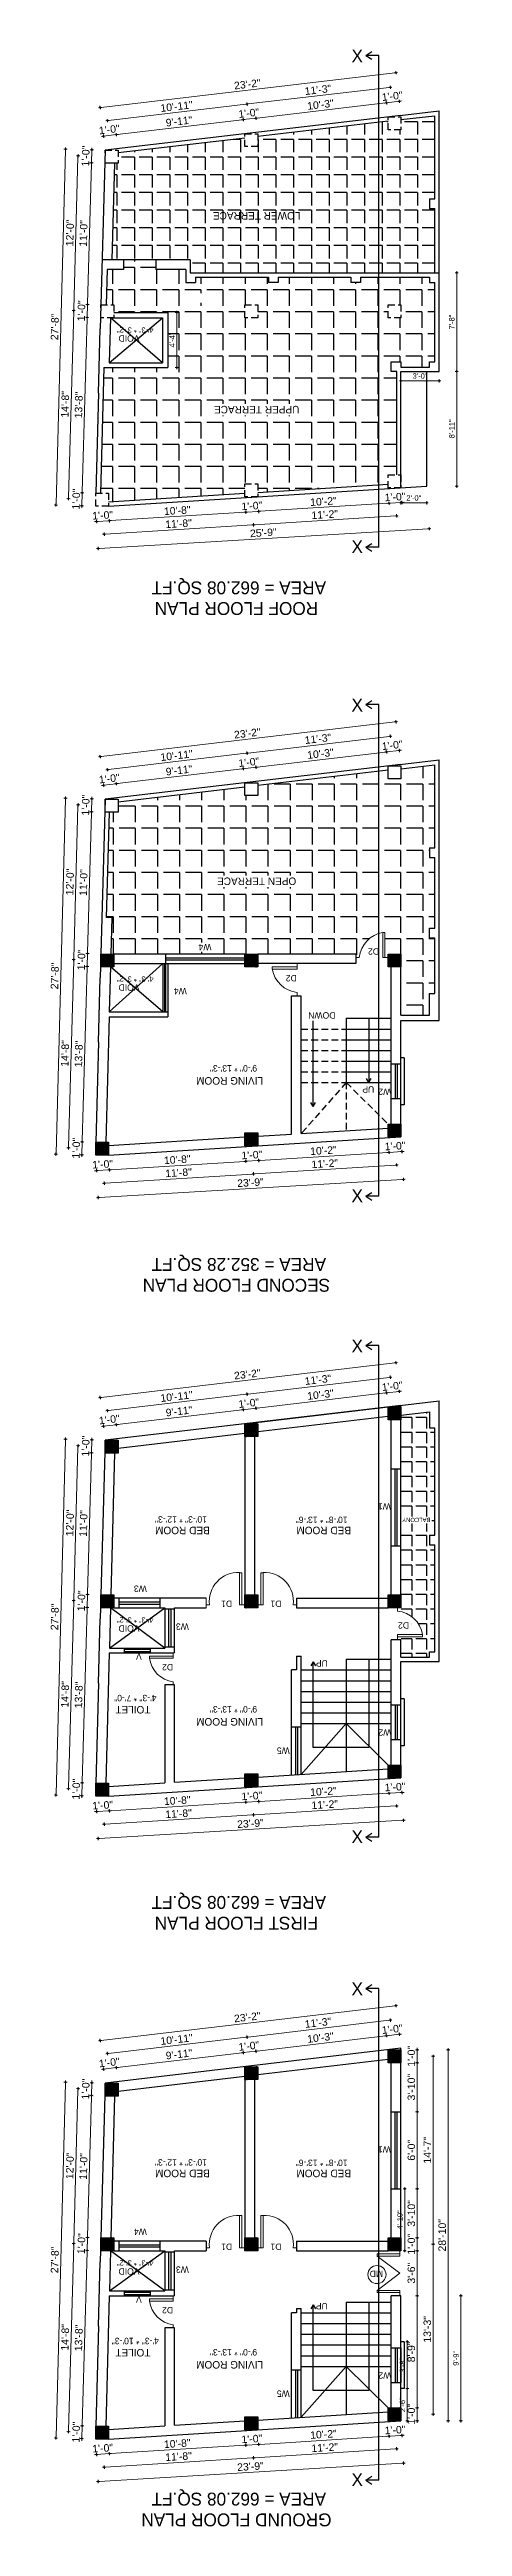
# Model space of a CAD drawing. Header units: inches. Extents: x 10143 to 33197, y -150 to 3760.
# Drawn here: x 25071 to 25456, y 1448 to 3760 of the extents above; entities that cross this region are included whole.
import ezdxf
from ezdxf.enums import TextEntityAlignment as Align

# ---------------------------------------------------------------- set-up
doc = ezdxf.new("R2010")
doc.units = ezdxf.units.IN
doc.header["$LTSCALE"] = 0.5
doc.header["$MEASUREMENT"] = 0
doc.header["$PDMODE"] = 66
doc.linetypes.add('DASHED2', pattern=[0.375, 0.25, -0.125])
for name, color, linetype, lineweight in [('0.13', 2, 'Continuous', 13), ('DW TEXT', 92, 'Continuous', 15), ('ELEVATION', 85, 'Continuous', 9), ('hatch', 9, 'Continuous', 0), ('Toilet', 7, 'Continuous', 25)]:
    doc.layers.add(name, color=color, linetype=linetype, lineweight=lineweight)
doc.styles.add('CEN', font='GOTHIC.TTF')
doc.styles.get("Standard").update_dxf_attribs({"font": 'arial.ttf'})
doc.dimstyles.new('S8', dxfattribs={"dimtxt": 5, "dimasz": 1, "dimexe": 6, "dimexo": 18, "dimgap": 1.9375, "dimtad": 1, "dimdec": 0, "dimzin": 3, "dimdsep": 46, "dimlunit": 4, "dimtxsty": 'Standard', "dimblk": 'dot 2', "dimcen": 12, "dimse1": 1, "dimse2": 1, "dimclrd": 1, "dimclre": 1, "dimclrt": 256, "dimadec": 0, "dimazin": 0, "dimtfac": 0.75, "dimtdec": 0, "dimtix": 1, "dimtmove": 1, "dimatfit": 3, "dimldrblk": 'DOT', "dimfxl": 1, "dimtolj": 1, "dimtzin": 0, "dimlwd": 9, "dimlwe": 9, "dimarcsym": 0})
pattern_1 = [(315, (25139.7829, 5279.2859), (0.0883883476, 0.0883883476), [])]
pattern_2 = [(315, (25139.7829, 5879.26132), (0.0883883476, 0.0883883476), [])]
pattern_3 = [(225, (48065.1543, 4621.1304), (0.08838834765, -0.08838834765), [])]
pattern_4 = [(180, (48662.484, 5226.815), (-3e-15, -20.625), [15, -5.625]), (270, (48662.484, 5226.815), (20.625, -4e-15), [15, -5.625])]
pattern_5 = [(180, (48662.484, 5226.815), (-2e-15, -16.5), [12, -4.5]), (270, (48662.484, 5226.815), (16.5, -3e-15), [12, -4.5])]

msp = doc.modelspace()

# ---------------------------------------------------------------- texts
at = {"layer": 'DW TEXT', "ltscale": 0.13, "style": 'CEN'}
for p in [(25357.8, 3753.7), (25357.8, 3295.8), (25357.8, 3148), (25357.8, 2690.1), (25357.8, 2549.9), (25357.8, 2092), (25357.8, 1950), (25357.8, 1492)]:
    msp.add_text('X', height=12, dxfattribs=at).set_placement(p, align=Align.MIDDLE_CENTER)
for s, height, p in [('LOWER TERRACE', 7, (25264, 3604.6)), ('4\'-3" * 3\'-2"', 5, (25150.8, 3497.9)), ('VOID', 6, (25144.9, 3490.1)), ('UPPER TERRACE', 7, (25264, 3423.7)), ('AREA = 662.08 SQ.FT ', 12, (25245.1, 3257.4)), ('ROOF FLOOR PLAN', 12, (25245.1, 3238.1)), ('OPEN TERRACE', 7, (25264, 2983.6)), ('W4', 6, (25215.8, 2922.1)), ('D2', 6, (25373, 2918)), ('4\'-3" * 3\'-2"', 5, (25150.8, 2892.3)), ('D2', 6, (25296.3, 2893.1)), ('VOID', 6, (25144.9, 2884.4)), ('W4', 6, (25192.8, 2881)), ('DOWN', 6, (25324.8, 2858.4)), ('LIVING ROOM ', 7, (25237.4, 2797.3)), ('9\'-0" * 13\'-3"', 6, (25242.4, 2809)), ('UP', 6, (25368.1, 2789.3)), ('W2', 6, (25383.6, 2787.2)), ('AREA = 352.28 SQ.FT ', 12, (25245.1, 2626)), ('SECOND FLOOR PLAN', 12, (25245.1, 2606.6)), ('10\'-3" * 12\'-3"', 6, (25193.4, 2388.1)), ('BED ROOM', 7, (25194.7, 2377.8)), ('10\'-8" * 13\'-6"', 6, (25324.6, 2387.7)), ('BED ROOM', 7, (25326.5, 2377.8)), ('W1', 6, (25383.1, 2400.1)), ('BALCONY', 4, (25412.9, 2387.6)), ('W3', 6, (25155.5, 2323.4)), ('D1', 6, (25236, 2309.4)), ('D1', 6, (25282, 2309.4)), ('4\'-3" * 3\'-2"', 5, (25150.8, 2294.2)), ('VOID', 6, (25144.9, 2286.3)), ('W3', 6, (25194.7, 2288)), ('D2', 6, (25401, 2289.2)), ('V', 6, (25154.1, 2260.2)), ('D2', 6, (25180.9, 2250.2)), ('UP', 6, (25324.8, 2253.8)), ('4\'-3" * 7\'-0"', 6, (25150.8, 2221.4)), ('TOILET', 7, (25148.5, 2210.5)), ('LIVING ROOM ', 7, (25237.4, 2199.2)), ('9\'-0" * 13\'-3"', 6, (25242.4, 2210.9)), ('W5', 6, (25288.8, 2172.3)), ('W2', 6, (25383.6, 2189.2)), ('AREA = 662.08 SQ.FT ', 12, (25245.1, 2030.7)), ('FIRST FLOOR PLAN', 12, (25245.1, 2011.3)), ('W1', 6, (25383.1, 1800.1)), ('10\'-3" * 12\'-3"', 6, (25193.4, 1788.1)), ('BED ROOM', 7, (25194.7, 1777.8)), ('10\'-8" * 13\'-6"', 6, (25324.6, 1787.7)), ('BED ROOM', 7, (25326.5, 1777.8)), ('W4', 6, (25155.5, 1723.4)), ('D1', 6, (25236, 1709.4)), ('D1', 6, (25282, 1709.4)), ('4\'-3" * 3\'-2"', 5, (25150.8, 1694.2)), ('VOID', 6, (25144.9, 1686.3)), ('W3', 6, (25194.7, 1688)), ('MD', 6, (25375.7, 1684)), ('V', 6, (25154.1, 1660.2)), ('D2', 6, (25180.9, 1650.2)), ('UP', 6, (25324.8, 1653.9)), ('4\'-3" * 10\'-3"', 6, (25150.8, 1621.4)), ('TOILET', 7, (25148.5, 1610.5)), ('LIVING ROOM ', 7, (25237.4, 1599.2)), ('9\'-0" * 13\'-3"', 6, (25242.4, 1610.9)), ('W5', 6, (25288.8, 1572.3)), ('W2', 6, (25383.6, 1589.2)), ('AREA = 662.08 SQ.FT ', 12, (25245.1, 1473.9)), ('GROUND FLOOR PLAN', 12, (25245.1, 1454.5))]:
    msp.add_text(s, height=height, rotation=180, dxfattribs=at).set_placement(p, align=Align.MIDDLE_CENTER)

# ---------------------------------------------------------------- blocks, each defined once
blk = doc.blocks.new('dot1')
at = {"layer": 'hatch'}
h = blk.add_hatch(color=256, dxfattribs=at)
edge = h.paths.add_edge_path()
edge.add_arc((0, 0), 1, 0, 360)
for p, q in [((3, 0), (-3, 0)), ((0, 3), (0, -3))]:
    blk.add_line(p, q, dxfattribs=at)
blk.add_circle((0, 0), 1, dxfattribs=at)
blk = doc.blocks.new('dot 2')
at = {"layer": 'hatch', "xscale": 0.5, "yscale": 0.5, "zscale": 0.5}
blk.add_blockref('dot1', (0, 0), dxfattribs=at)
blk = doc.blocks.new('*D1724')
at = {"layer": 'Defpoints', "color": 0, "transparency": 16777216}
for p in [(25398.6, 1893.1), (25398.6, 1881.1), (25413.8, 1881.1)]:
    blk.add_point(p, dxfattribs=at)
at = {"layer": 'Toilet', "color": 1, "lineweight": 9, "transparency": 16777216}
for p, q in [((25413.8, 1894.1), (25413.8, 1895.1)), ((25413.8, 1893.1), (25413.8, 1881.1)), ((25413.8, 1880.1), (25413.8, 1879.1))]:
    blk.add_line(p, q, dxfattribs=at)
for p, rotation in [((25413.8, 1893.1), 270), ((25413.8, 1881.1), 90)]:
    blk.add_blockref('dot 2', p, dxfattribs=dict(at, rotation=rotation))
at = {"layer": 'Toilet', "transparency": 16777216, "insert": (25408.3, 1887.1), "char_height": 7, "attachment_point": 5, "rotation": 90}
blk.add_mtext('\\A1;1\'-0"', dxfattribs=at)
blk = doc.blocks.new('_Dot')
at = {"color": 0, "linetype": 'ByBlock', "lineweight": -2}
blk.add_line((-0.5, 0), (-1, 0), dxfattribs=at)
at = {"color": 0, "linetype": 'ByBlock', "const_width": 0.5}
blk.add_lwpolyline([(-0.25, 0, 1), (0.25, 0, 1)], format="xyb", close=True, dxfattribs=at)
blk = doc.blocks.new('*D1725')
at = {"layer": 'Defpoints', "color": 0, "transparency": 16777216}
for p in [(25398.6, 1881.1), (25398.6, 1835.4), (25413.8, 1835.4)]:
    blk.add_point(p, dxfattribs=at)
at = {"layer": 'Toilet', "color": 1, "lineweight": 9, "transparency": 16777216}
blk.add_line((25413.8, 1880.1), (25413.8, 1836.4), dxfattribs=at)
for p, rotation in [((25413.8, 1881.1), 90), ((25413.8, 1835.4), 270)]:
    blk.add_blockref('dot 2', p, dxfattribs=dict(at, rotation=rotation))
at = {"layer": 'Toilet', "transparency": 16777216, "insert": (25408.3, 1858.3), "char_height": 7, "attachment_point": 5, "rotation": 90}
blk.add_mtext('\\A1;3\'-10"', dxfattribs=at)
blk = doc.blocks.new('*D1726')
at = {"layer": 'Defpoints', "color": 0, "transparency": 16777216}
for p in [(25398.6, 1835.4), (25398.6, 1763.4), (25413.8, 1763.4)]:
    blk.add_point(p, dxfattribs=at)
at = {"layer": 'Toilet', "color": 1, "lineweight": 9, "transparency": 16777216}
blk.add_line((25413.8, 1834.4), (25413.8, 1764.4), dxfattribs=at)
for p, rotation in [((25413.8, 1835.4), 90), ((25413.8, 1763.4), 270)]:
    blk.add_blockref('dot 2', p, dxfattribs=dict(at, rotation=rotation))
at = {"layer": 'Toilet', "transparency": 16777216, "insert": (25408.3, 1799.4), "char_height": 7, "attachment_point": 5, "rotation": 90}
blk.add_mtext('\\A1;6\'-0"', dxfattribs=at)
blk = doc.blocks.new('*D1727')
at = {"layer": 'Defpoints', "color": 0, "transparency": 16777216}
for p in [(25398.6, 1763.4), (25398.6, 1717.7), (25413.8, 1717.7)]:
    blk.add_point(p, dxfattribs=at)
at = {"layer": 'Toilet', "color": 1, "lineweight": 9, "transparency": 16777216}
blk.add_line((25413.8, 1762.4), (25413.8, 1718.7), dxfattribs=at)
for p, rotation in [((25413.8, 1763.4), 90), ((25413.8, 1717.7), 270)]:
    blk.add_blockref('dot 2', p, dxfattribs=dict(at, rotation=rotation))
at = {"layer": 'Toilet', "transparency": 16777216, "insert": (25408.3, 1740.5), "char_height": 7, "attachment_point": 5, "rotation": 90}
blk.add_mtext('\\A1;3\'-10"', dxfattribs=at)
blk = doc.blocks.new('*D1728')
at = {"layer": 'Defpoints', "color": 0, "transparency": 16777216}
for p in [(25398.6, 1717.7), (25398.6, 1705.7), (25413.8, 1705.7)]:
    blk.add_point(p, dxfattribs=at)
at = {"layer": 'Toilet', "color": 1, "lineweight": 9, "transparency": 16777216}
for p, q in [((25413.8, 1718.7), (25413.8, 1719.7)), ((25413.8, 1717.7), (25413.8, 1705.7)), ((25413.8, 1704.7), (25413.8, 1703.7))]:
    blk.add_line(p, q, dxfattribs=at)
for p, rotation in [((25413.8, 1717.7), 270), ((25413.8, 1705.7), 90)]:
    blk.add_blockref('dot 2', p, dxfattribs=dict(at, rotation=rotation))
at = {"layer": 'Toilet', "transparency": 16777216, "insert": (25408.3, 1711.7), "char_height": 7, "attachment_point": 5, "rotation": 90}
blk.add_mtext('\\A1;1\'-0"', dxfattribs=at)
blk = doc.blocks.new('*D1729')
at = {"layer": 'Defpoints', "color": 0, "transparency": 16777216}
for p in [(25398.6, 1705.7), (25398.6, 1663.7), (25413.8, 1663.7)]:
    blk.add_point(p, dxfattribs=at)
at = {"layer": 'Toilet', "color": 1, "lineweight": 9, "transparency": 16777216}
blk.add_line((25413.8, 1704.7), (25413.8, 1664.7), dxfattribs=at)
for p, rotation in [((25413.8, 1705.7), 90), ((25413.8, 1663.7), 270)]:
    blk.add_blockref('dot 2', p, dxfattribs=dict(at, rotation=rotation))
at = {"layer": 'Toilet', "transparency": 16777216, "insert": (25408.3, 1684.7), "char_height": 7, "attachment_point": 5, "rotation": 90}
blk.add_mtext('\\A1;3\'-6"', dxfattribs=at)
blk = doc.blocks.new('*D1730')
at = {"layer": 'Defpoints', "color": 0, "transparency": 16777216}
for p in [(25398.6, 1663.7), (25398.6, 1559), (25413.8, 1559)]:
    blk.add_point(p, dxfattribs=at)
at = {"layer": 'Toilet', "color": 1, "lineweight": 9, "transparency": 16777216}
blk.add_line((25413.8, 1662.7), (25413.8, 1560), dxfattribs=at)
for p, rotation in [((25413.8, 1663.7), 90), ((25413.8, 1559), 270)]:
    blk.add_blockref('dot 2', p, dxfattribs=dict(at, rotation=rotation))
at = {"layer": 'Toilet', "transparency": 16777216, "insert": (25408.3, 1611.3), "char_height": 7, "attachment_point": 5, "rotation": 90}
blk.add_mtext('\\A1;8\'-9"', dxfattribs=at)
blk = doc.blocks.new('*D1731')
at = {"layer": 'Defpoints', "color": 0, "transparency": 16777216}
for p in [(25398.6, 1559), (25398.6, 1547), (25413.8, 1547)]:
    blk.add_point(p, dxfattribs=at)
at = {"layer": 'Toilet', "color": 1, "lineweight": 9, "transparency": 16777216}
for p, q in [((25413.8, 1560), (25413.8, 1561)), ((25413.8, 1559), (25413.8, 1547)), ((25413.8, 1546), (25413.8, 1545))]:
    blk.add_line(p, q, dxfattribs=at)
for p, rotation in [((25413.8, 1559), 270), ((25413.8, 1547), 90)]:
    blk.add_blockref('dot 2', p, dxfattribs=dict(at, rotation=rotation))
at = {"layer": 'Toilet', "transparency": 16777216, "insert": (25408.3, 1553), "char_height": 7, "attachment_point": 5, "rotation": 90}
blk.add_mtext('\\A1;1\'-0"', dxfattribs=at)
blk = doc.blocks.new('*D1697')
at = {"layer": 'Defpoints', "color": 0, "transparency": 16777216}
for p in [(25392.6, 1887.1), (25392.6, 1711.7), (25428.7, 1711.7)]:
    blk.add_point(p, dxfattribs=at)
at = {"layer": 'Toilet', "color": 1, "lineweight": 9, "transparency": 16777216}
blk.add_line((25428.7, 1886.1), (25428.7, 1712.7), dxfattribs=at)
for p, rotation in [((25428.7, 1887.1), 90), ((25428.7, 1711.7), 270)]:
    blk.add_blockref('dot 2', p, dxfattribs=dict(at, rotation=rotation))
at = {"layer": 'Toilet', "transparency": 16777216, "insert": (25423.2, 1799.4), "char_height": 7, "attachment_point": 5, "rotation": 90}
blk.add_mtext('\\A1;14\'-7"', dxfattribs=at)
blk = doc.blocks.new('*D1698')
at = {"layer": 'Defpoints', "color": 0, "transparency": 16777216}
for p in [(25392.6, 1711.7), (25392.6, 1553), (25428.7, 1553)]:
    blk.add_point(p, dxfattribs=at)
at = {"layer": 'Toilet', "color": 1, "lineweight": 9, "transparency": 16777216}
blk.add_line((25428.7, 1710.7), (25428.7, 1554), dxfattribs=at)
for p, rotation in [((25428.7, 1711.7), 90), ((25428.7, 1553), 270)]:
    blk.add_blockref('dot 2', p, dxfattribs=dict(at, rotation=rotation))
at = {"layer": 'Toilet', "transparency": 16777216, "insert": (25423.2, 1632.3), "char_height": 7, "attachment_point": 5, "rotation": 90}
blk.add_mtext('\\A1;13\'-3"', dxfattribs=at)
blk = doc.blocks.new('*D1699')
at = {"layer": 'Defpoints', "color": 0, "transparency": 16777216}
for p in [(25398.6, 1893.1), (25398.6, 1547), (25442.6, 1547)]:
    blk.add_point(p, dxfattribs=at)
at = {"layer": 'Toilet', "color": 1, "lineweight": 9, "transparency": 16777216}
blk.add_line((25442.6, 1892.1), (25442.6, 1548), dxfattribs=at)
for p, rotation in [((25442.6, 1893.1), 90), ((25442.6, 1547), 270)]:
    blk.add_blockref('dot 2', p, dxfattribs=dict(at, rotation=rotation))
at = {"layer": 'Toilet', "transparency": 16777216, "insert": (25437.1, 1720.1), "char_height": 7, "attachment_point": 5, "rotation": 90}
blk.add_mtext('\\A1;28\'-10"', dxfattribs=at)
blk = doc.blocks.new('*D1700')
at = {"layer": 'Defpoints', "color": 0, "transparency": 16777216}
for p in [(25385.1, 1906.3), (25386.6, 1893.1), (25398.6, 1894.6)]:
    blk.add_point(p, dxfattribs=at)
at = {"layer": 'Toilet', "color": 1, "lineweight": 9, "transparency": 16777216}
for p, q in [((25384.1, 1906.1), (25383.1, 1906)), ((25397.1, 1907.7), (25385.1, 1906.3)), ((25398.1, 1907.8), (25399.1, 1907.9))]:
    blk.add_line(p, q, dxfattribs=at)
for p, rotation in [((25385.1, 1906.3), 6.727351048226088), ((25397.1, 1907.7), 186.7273510482261)]:
    blk.add_blockref('dot 2', p, dxfattribs=dict(at, rotation=rotation))
at = {"layer": 'Toilet', "transparency": 16777216, "insert": (25390.4, 1912.4), "char_height": 7, "attachment_point": 5, "rotation": 6.7274}
blk.add_mtext('\\A1;1\'-0"', dxfattribs=at)
blk = doc.blocks.new('*D1701')
at = {"layer": 'Defpoints', "color": 0, "transparency": 16777216}
for p in [(25263.3, 1891.9), (25265, 1877.4), (25386.6, 1893.1)]:
    blk.add_point(p, dxfattribs=at)
at = {"layer": 'Toilet', "color": 1, "lineweight": 9, "transparency": 16777216}
blk.add_line((25384.1, 1906.1), (25264.3, 1892), dxfattribs=at)
for p, rotation in [((25385.1, 1906.3), 6.727351048277272), ((25263.3, 1891.9), 186.7273510482773)]:
    blk.add_blockref('dot 2', p, dxfattribs=dict(at, rotation=rotation))
at = {"layer": 'Toilet', "transparency": 16777216, "insert": (25323.5, 1904.5), "char_height": 7, "attachment_point": 5, "rotation": 6.7274}
blk.add_mtext('\\A1;10\'-3"', dxfattribs=at)
blk = doc.blocks.new('*D1702')
at = {"layer": 'Defpoints', "color": 0, "transparency": 16777216}
for p in [(25251.5, 1890.5), (25253, 1877.4), (25265, 1877.4)]:
    blk.add_point(p, dxfattribs=at)
at = {"layer": 'Toilet', "color": 1, "lineweight": 9, "transparency": 16777216}
for p, q in [((25250.5, 1890.4), (25249.5, 1890.3)), ((25263.3, 1891.9), (25251.5, 1890.5)), ((25264.3, 1892), (25265.3, 1892.1))]:
    blk.add_line(p, q, dxfattribs=at)
for p, rotation in [((25251.5, 1890.5), 6.727351048277267), ((25263.3, 1891.9), 186.7273510482773)]:
    blk.add_blockref('dot 2', p, dxfattribs=dict(at, rotation=rotation))
at = {"layer": 'Toilet', "transparency": 16777216, "insert": (25256.7, 1896.7), "char_height": 7, "attachment_point": 5, "rotation": 6.7274}
blk.add_mtext('\\A1;1\'-0"', dxfattribs=at)
blk = doc.blocks.new('*D1703')
at = {"layer": 'Defpoints', "color": 0, "transparency": 16777216}
for p in [(25133, 1876.5), (25253, 1877.4), (25134.7, 1862)]:
    blk.add_point(p, dxfattribs=at)
at = {"layer": 'Toilet', "color": 1, "lineweight": 9, "transparency": 16777216}
blk.add_line((25250.5, 1890.4), (25134, 1876.6), dxfattribs=at)
for p, rotation in [((25133, 1876.5), 186.7273510482773), ((25251.5, 1890.5), 6.727351048277272)]:
    blk.add_blockref('dot 2', p, dxfattribs=dict(at, rotation=rotation))
at = {"layer": 'Toilet', "transparency": 16777216, "insert": (25191.6, 1889), "char_height": 7, "attachment_point": 5, "rotation": 6.7274}
blk.add_mtext('\\A1;9\'-11"', dxfattribs=at)
blk = doc.blocks.new('*D1704')
at = {"layer": 'Defpoints', "color": 0, "transparency": 16777216}
for p in [(25121.2, 1875.1), (25122.7, 1862), (25134.7, 1862)]:
    blk.add_point(p, dxfattribs=at)
at = {"layer": 'Toilet', "color": 1, "lineweight": 9, "transparency": 16777216}
for p, q in [((25120.2, 1875), (25119.2, 1874.9)), ((25133, 1876.5), (25121.2, 1875.1)), ((25134, 1876.6), (25135, 1876.8))]:
    blk.add_line(p, q, dxfattribs=at)
for p, rotation in [((25121.2, 1875.1), 6.727351048277267), ((25133, 1876.5), 186.7273510482773)]:
    blk.add_blockref('dot 2', p, dxfattribs=dict(at, rotation=rotation))
at = {"layer": 'Toilet', "transparency": 16777216, "insert": (25126.5, 1881.3), "char_height": 7, "attachment_point": 5, "rotation": 6.7274}
blk.add_mtext('\\A1;1\'-0"', dxfattribs=at)
blk = doc.blocks.new('*D1705')
at = {"layer": 'Defpoints', "color": 0, "transparency": 16777216}
for p in [(25255, 1905), (25128.7, 1856), (25259, 1871.4)]:
    blk.add_point(p, dxfattribs=at)
at = {"layer": 'Toilet', "color": 1, "lineweight": 9, "transparency": 16777216}
blk.add_line((25125.8, 1889.8), (25254, 1904.9), dxfattribs=at)
for p, rotation in [((25255, 1905), 6.727351048225794), ((25124.8, 1889.7), 186.7273510482258)]:
    blk.add_blockref('dot 2', p, dxfattribs=dict(at, rotation=rotation))
at = {"layer": 'Toilet', "transparency": 16777216, "insert": (25189.3, 1902.8), "char_height": 7, "attachment_point": 5, "rotation": 6.7274}
blk.add_mtext('\\A1;10\'-11"', dxfattribs=at)
blk = doc.blocks.new('*D1706')
at = {"layer": 'Defpoints', "color": 0, "transparency": 16777216}
for p in [(25388.7, 1920.8), (25392.6, 1887.1), (25259, 1871.4)]:
    blk.add_point(p, dxfattribs=at)
at = {"layer": 'Toilet', "color": 1, "lineweight": 9, "transparency": 16777216}
blk.add_line((25256, 1905.1), (25387.7, 1920.7), dxfattribs=at)
for p, rotation in [((25388.7, 1920.8), 6.72735104827723), ((25255, 1905), 186.7273510482772)]:
    blk.add_blockref('dot 2', p, dxfattribs=dict(at, rotation=rotation))
at = {"layer": 'Toilet', "transparency": 16777216, "insert": (25321.2, 1918.4), "char_height": 7, "attachment_point": 5, "rotation": 6.7274}
blk.add_mtext('\\A1;11\'-3"', dxfattribs=at)
blk = doc.blocks.new('*D1707')
at = {"layer": 'Defpoints', "color": 0, "transparency": 16777216}
for p in [(25118, 1901.8), (25398.6, 1894.6), (25122.7, 1862)]:
    blk.add_point(p, dxfattribs=at)
at = {"layer": 'Toilet', "color": 1, "lineweight": 9, "transparency": 16777216}
blk.add_line((25392.9, 1934.2), (25119, 1901.9), dxfattribs=at)
for p, rotation in [((25393.9, 1934.4), 6.727351048225634), ((25118, 1901.8), 186.7273510482256)]:
    blk.add_blockref('dot 2', p, dxfattribs=dict(at, rotation=rotation))
at = {"layer": 'Toilet', "transparency": 16777216, "insert": (25255.3, 1923.6), "char_height": 7, "attachment_point": 5, "rotation": 6.7274}
blk.add_mtext('\\A1;23\'-2"', dxfattribs=at)
blk = doc.blocks.new('*D1708')
at = {"layer": 'Defpoints', "color": 0, "transparency": 16777216}
for p in [(25128.7, 1856), (25093.3, 1712.5), (25124.7, 1711.7)]:
    blk.add_point(p, dxfattribs=at)
at = {"layer": 'Toilet', "color": 1, "lineweight": 9, "transparency": 16777216}
blk.add_line((25097.3, 1855.9), (25093.3, 1713.5), dxfattribs=at)
for p, rotation in [((25097.4, 1856.9), 88.39404783827474), ((25093.3, 1712.5), 268.3940478382747)]:
    blk.add_blockref('dot 2', p, dxfattribs=dict(at, rotation=rotation))
at = {"layer": 'Toilet', "transparency": 16777216, "insert": (25089.8, 1784.9), "char_height": 7, "attachment_point": 5, "rotation": 88.394}
blk.add_mtext('\\A1;12\'-0"', dxfattribs=at)
blk = doc.blocks.new('*D1709')
at = {"layer": 'Defpoints', "color": 0, "transparency": 16777216}
for p in [(25124.7, 1711.7), (25088.4, 1536.8), (25119.8, 1535.9)]:
    blk.add_point(p, dxfattribs=at)
at = {"layer": 'Toilet', "color": 1, "lineweight": 9, "transparency": 16777216}
blk.add_line((25093.3, 1711.5), (25088.4, 1537.8), dxfattribs=at)
for p, rotation in [((25093.3, 1712.5), 88.39404783821374), ((25088.4, 1536.8), 268.3940478382138)]:
    blk.add_blockref('dot 2', p, dxfattribs=dict(at, rotation=rotation))
at = {"layer": 'Toilet', "transparency": 16777216, "insert": (25085.3, 1624.8), "char_height": 7, "attachment_point": 5, "rotation": 88.394}
blk.add_mtext('\\A1;14\'-8"', dxfattribs=at)
blk = doc.blocks.new('*D1690')
at = {"layer": 'Defpoints', "color": 0, "transparency": 16777216}
for p in [(25109.9, 1850.4), (25122.4, 1850), (25122.7, 1862)]:
    blk.add_point(p, dxfattribs=at)
at = {"layer": 'Toilet', "color": 1, "lineweight": 9, "transparency": 16777216}
for p, q in [((25109.9, 1849.4), (25109.8, 1848.4)), ((25110.2, 1862.4), (25109.9, 1850.4)), ((25110.3, 1863.4), (25110.3, 1864.4))]:
    blk.add_line(p, q, dxfattribs=at)
for p, rotation in [((25109.9, 1850.4), 88.39404783827258), ((25110.2, 1862.4), 268.3940478382726)]:
    blk.add_blockref('dot 2', p, dxfattribs=dict(at, rotation=rotation))
at = {"layer": 'Toilet', "transparency": 16777216, "insert": (25104.5, 1856.5), "char_height": 7, "attachment_point": 5, "rotation": 88.394}
blk.add_mtext('\\A1;1\'-0"', dxfattribs=at)
blk = doc.blocks.new('*D1710')
at = {"layer": 'Defpoints', "color": 0, "transparency": 16777216}
for p in [(25122.4, 1850), (25106.2, 1718), (25118.7, 1717.7)]:
    blk.add_point(p, dxfattribs=at)
at = {"layer": 'Toilet', "color": 1, "lineweight": 9, "transparency": 16777216}
blk.add_line((25109.9, 1849.4), (25106.2, 1719), dxfattribs=at)
for p, rotation in [((25109.9, 1850.4), 88.39404783821374), ((25106.2, 1718), 268.3940478382138)]:
    blk.add_blockref('dot 2', p, dxfattribs=dict(at, rotation=rotation))
at = {"layer": 'Toilet', "transparency": 16777216, "insert": (25102.5, 1784.3), "char_height": 7, "attachment_point": 5, "rotation": 88.394}
blk.add_mtext('\\A1;11\'-0"', dxfattribs=at)
blk = doc.blocks.new('*D1711')
at = {"layer": 'Defpoints', "color": 0, "transparency": 16777216}
for p in [(25118.7, 1717.7), (25105.8, 1706), (25118.7, 1705.7)]:
    blk.add_point(p, dxfattribs=at)
at = {"layer": 'Toilet', "color": 1, "lineweight": 9, "transparency": 16777216}
for p, q in [((25106.2, 1718), (25105.8, 1706)), ((25106.2, 1719), (25106.2, 1720)), ((25105.8, 1705), (25105.8, 1704))]:
    blk.add_line(p, q, dxfattribs=at)
for p, rotation in [((25106.2, 1718), 268.3940478382138), ((25105.8, 1706), 88.39404783821374)]:
    blk.add_blockref('dot 2', p, dxfattribs=dict(at, rotation=rotation))
at = {"layer": 'Toilet', "transparency": 16777216, "insert": (25100.5, 1712.2), "char_height": 7, "attachment_point": 5, "rotation": 88.394}
blk.add_mtext('\\A1;1\'-0"', dxfattribs=at)
blk = doc.blocks.new('*D1712')
at = {"layer": 'Defpoints', "color": 0, "transparency": 16777216}
for p in [(25118.7, 1705.7), (25101.2, 1542.3), (25113.8, 1541.9)]:
    blk.add_point(p, dxfattribs=at)
at = {"layer": 'Toilet', "color": 1, "lineweight": 9, "transparency": 16777216}
blk.add_line((25105.8, 1705), (25101.3, 1543.3), dxfattribs=at)
for p, rotation in [((25105.8, 1706), 88.39404783821374), ((25101.2, 1542.3), 268.3940478382138)]:
    blk.add_blockref('dot 2', p, dxfattribs=dict(at, rotation=rotation))
at = {"layer": 'Toilet', "transparency": 16777216, "insert": (25098, 1624.3), "char_height": 7, "attachment_point": 5, "rotation": 88.394}
blk.add_mtext('\\A1;13\'-8"', dxfattribs=at)
blk = doc.blocks.new('*D1713')
at = {"layer": 'Defpoints', "color": 0, "transparency": 16777216}
for p in [(25100.9, 1530.3), (25113.8, 1541.9), (25113.8, 1529.9)]:
    blk.add_point(p, dxfattribs=at)
at = {"layer": 'Toilet', "color": 1, "lineweight": 9, "transparency": 16777216}
for p, q in [((25101.2, 1542.3), (25100.9, 1530.3)), ((25100.9, 1529.3), (25100.9, 1528.3)), ((25101.3, 1543.3), (25101.3, 1544.3))]:
    blk.add_line(p, q, dxfattribs=at)
for p, rotation in [((25100.9, 1530.3), 88.39404783821374), ((25101.2, 1542.3), 268.3940478382138)]:
    blk.add_blockref('dot 2', p, dxfattribs=dict(at, rotation=rotation))
at = {"layer": 'Toilet', "transparency": 16777216, "insert": (25095.6, 1536.4), "char_height": 7, "attachment_point": 5, "rotation": 88.394}
blk.add_mtext('\\A1;1\'-0"', dxfattribs=at)
blk = doc.blocks.new('*D1714')
at = {"layer": 'Defpoints', "color": 0, "transparency": 16777216}
for p in [(25122.7, 1862), (25076.7, 1530.9), (25113.8, 1529.9)]:
    blk.add_point(p, dxfattribs=at)
at = {"layer": 'Toilet', "color": 1, "lineweight": 9, "transparency": 16777216}
blk.add_line((25085.7, 1862), (25076.8, 1531.9), dxfattribs=at)
for p, rotation in [((25085.7, 1863), 88.45204859075598), ((25076.7, 1530.9), 268.452048590756)]:
    blk.add_blockref('dot 2', p, dxfattribs=dict(at, rotation=rotation))
at = {"layer": 'Toilet', "transparency": 16777216, "insert": (25075.7, 1697.1), "char_height": 7, "attachment_point": 5, "rotation": 88.452}
blk.add_mtext('\\A1;27\'-8"', dxfattribs=at)
blk = doc.blocks.new('*D1715')
at = {"layer": 'Defpoints', "color": 0, "transparency": 16777216}
for p in [(25386.6, 1546.2), (25387.5, 1532.6), (25398.6, 1547)]:
    blk.add_point(p, dxfattribs=at)
at = {"layer": 'Toilet', "color": 1, "lineweight": 9, "transparency": 16777216}
for p, q in [((25386.5, 1532.5), (25385.5, 1532.4)), ((25399.5, 1533.3), (25387.5, 1532.6)), ((25400.5, 1533.4), (25401.5, 1533.4))]:
    blk.add_line(p, q, dxfattribs=at)
for p, rotation in [((25387.5, 1532.6), 3.575827605927365), ((25399.5, 1533.3), 183.5758276059273)]:
    blk.add_blockref('dot 2', p, dxfattribs=dict(at, rotation=rotation))
at = {"layer": 'Toilet', "transparency": 16777216, "insert": (25393.1, 1538.4), "char_height": 7, "attachment_point": 5, "rotation": 3.5758}
blk.add_mtext('\\A1;1\'-0"', dxfattribs=at)
blk = doc.blocks.new('*D1716')
at = {"layer": 'Defpoints', "color": 0, "transparency": 16777216}
for p in [(25265, 1538.6), (25386.6, 1546.2), (25265.9, 1525)]:
    blk.add_point(p, dxfattribs=at)
at = {"layer": 'Toilet', "color": 1, "lineweight": 9, "transparency": 16777216}
blk.add_line((25386.5, 1532.5), (25266.9, 1525), dxfattribs=at)
for p, rotation in [((25265.9, 1525), 183.5758276059092), ((25387.5, 1532.6), 3.575827605909164)]:
    blk.add_blockref('dot 2', p, dxfattribs=dict(at, rotation=rotation))
at = {"layer": 'Toilet', "transparency": 16777216, "insert": (25326.3, 1534.3), "char_height": 7, "attachment_point": 5, "rotation": 3.5758}
blk.add_mtext('\\A1;10\'-2"', dxfattribs=at)
blk = doc.blocks.new('*D1717')
at = {"layer": 'Defpoints', "color": 0, "transparency": 16777216}
for p in [(25253, 1538.6), (25265, 1538.6), (25253.9, 1524.2)]:
    blk.add_point(p, dxfattribs=at)
at = {"layer": 'Toilet', "color": 1, "lineweight": 9, "transparency": 16777216}
for p, q in [((25252.9, 1524.2), (25251.9, 1524.1)), ((25265.9, 1525), (25253.9, 1524.2)), ((25266.9, 1525), (25267.9, 1525.1))]:
    blk.add_line(p, q, dxfattribs=at)
for p, rotation in [((25253.9, 1524.2), 3.575827605909147), ((25265.9, 1525), 183.5758276059092)]:
    blk.add_blockref('dot 2', p, dxfattribs=dict(at, rotation=rotation))
at = {"layer": 'Toilet', "transparency": 16777216, "insert": (25259.5, 1530.1), "char_height": 7, "attachment_point": 5, "rotation": 3.5758}
blk.add_mtext('\\A1;1\'-0"', dxfattribs=at)
blk = doc.blocks.new('*D1718')
at = {"layer": 'Defpoints', "color": 0, "transparency": 16777216}
for p in [(25125.8, 1529.9), (25253, 1538.6), (25126.6, 1516.3)]:
    blk.add_point(p, dxfattribs=at)
at = {"layer": 'Toilet', "color": 1, "lineweight": 9, "transparency": 16777216}
blk.add_line((25252.9, 1524.2), (25127.6, 1516.3), dxfattribs=at)
for p, rotation in [((25253.9, 1524.2), 3.575827605909164), ((25126.6, 1516.3), 183.5758276059092)]:
    blk.add_blockref('dot 2', p, dxfattribs=dict(at, rotation=rotation))
at = {"layer": 'Toilet', "transparency": 16777216, "insert": (25189.9, 1525.7), "char_height": 7, "attachment_point": 5, "rotation": 3.5758}
blk.add_mtext('\\A1;10\'-8"', dxfattribs=at)
blk = doc.blocks.new('*D1719')
at = {"layer": 'Defpoints', "color": 0, "transparency": 16777216}
for p in [(25113.8, 1529.9), (25125.8, 1529.9), (25114.7, 1515.5)]:
    blk.add_point(p, dxfattribs=at)
at = {"layer": 'Toilet', "color": 1, "lineweight": 9, "transparency": 16777216}
for p, q in [((25113.7, 1515.5), (25112.7, 1515.4)), ((25126.6, 1516.3), (25114.7, 1515.5)), ((25127.6, 1516.3), (25128.6, 1516.4))]:
    blk.add_line(p, q, dxfattribs=at)
for p, rotation in [((25114.7, 1515.5), 3.575827605909147), ((25126.6, 1516.3), 183.5758276059092)]:
    blk.add_blockref('dot 2', p, dxfattribs=dict(at, rotation=rotation))
at = {"layer": 'Toilet', "transparency": 16777216, "insert": (25120.3, 1521.4), "char_height": 7, "attachment_point": 5, "rotation": 3.5758}
blk.add_mtext('\\A1;1\'-0"', dxfattribs=at)
blk = doc.blocks.new('*D1720')
at = {"layer": 'Defpoints', "color": 0, "transparency": 16777216}
for p in [(25119.8, 1535.9), (25259, 1544.6), (25261, 1512.4)]:
    blk.add_point(p, dxfattribs=at)
at = {"layer": 'Toilet', "color": 1, "lineweight": 9, "transparency": 16777216}
blk.add_line((25122.8, 1503.8), (25260, 1512.3), dxfattribs=at)
for p, rotation in [((25121.8, 1503.7), 183.5758436463704), ((25261, 1512.4), 3.575843646370458)]:
    blk.add_blockref('dot 2', p, dxfattribs=dict(at, rotation=rotation))
at = {"layer": 'Toilet', "transparency": 16777216, "insert": (25191.1, 1513.6), "char_height": 7, "attachment_point": 5, "rotation": 3.5758}
blk.add_mtext('\\A1;11\'-8"', dxfattribs=at)
blk = doc.blocks.new('*D1721')
at = {"layer": 'Defpoints', "color": 0, "transparency": 16777216}
for p in [(25392.6, 1553), (25259, 1544.6), (25394.6, 1520.8)]:
    blk.add_point(p, dxfattribs=at)
at = {"layer": 'Toilet', "color": 1, "lineweight": 9, "transparency": 16777216}
blk.add_line((25262, 1512.5), (25393.6, 1520.7), dxfattribs=at)
for p, rotation in [((25261, 1512.4), 183.5758436463447), ((25394.6, 1520.8), 3.575843646344746)]:
    blk.add_blockref('dot 2', p, dxfattribs=dict(at, rotation=rotation))
at = {"layer": 'Toilet', "transparency": 16777216, "insert": (25327.5, 1522), "char_height": 7, "attachment_point": 5, "rotation": 3.5758}
blk.add_mtext('\\A1;11\'-2"', dxfattribs=at)
blk = doc.blocks.new('*D1722')
at = {"layer": 'Defpoints', "color": 0, "transparency": 16777216}
for p in [(25113.8, 1529.9), (25398.6, 1547), (25401, 1507.4)]:
    blk.add_point(p, dxfattribs=at)
at = {"layer": 'Toilet', "color": 1, "lineweight": 9, "transparency": 16777216}
blk.add_line((25117.1, 1490.4), (25400, 1507.3), dxfattribs=at)
for p, rotation in [((25401, 1507.4), 3.425574687814907), ((25116.1, 1490.3), 183.4255746878149)]:
    blk.add_blockref('dot 2', p, dxfattribs=dict(at, rotation=rotation))
at = {"layer": 'Toilet', "transparency": 16777216, "insert": (25258.2, 1504.3), "char_height": 7, "attachment_point": 5, "rotation": 3.4256}
blk.add_mtext('\\A1;23\'-9"', dxfattribs=at)
blk = doc.blocks.new('*D1723')
at = {"layer": 'Defpoints', "color": 0, "transparency": 16777216}
for p in [(25398.6, 1577), (25404.5, 1577), (25398.6, 1547)]:
    blk.add_point(p, dxfattribs=at)
at = {"layer": 'Toilet', "color": 1, "lineweight": 9, "transparency": 16777216}
blk.add_line((25404.5, 1548), (25404.5, 1576), dxfattribs=at)
for p, rotation in [((25404.5, 1577), 90), ((25404.5, 1547), 270)]:
    blk.add_blockref('dot 2', p, dxfattribs=dict(at, rotation=rotation))
at = {"layer": 'Toilet', "transparency": 16777216, "insert": (25400, 1562), "char_height": 5, "attachment_point": 5, "rotation": 90}
blk.add_mtext('\\A1;2\'-6"', dxfattribs=at)
blk = doc.blocks.new('*D1744')
at = {"layer": 'Defpoints', "color": 0, "transparency": 16777216}
for p in [(25401.6, 1620.7), (25401.6, 1577), (25404.5, 1577)]:
    blk.add_point(p, dxfattribs=at)
at = {"layer": 'Toilet', "color": 1, "lineweight": 9, "transparency": 16777216}
blk.add_line((25404.5, 1619.7), (25404.5, 1578), dxfattribs=at)
for p, rotation in [((25404.5, 1620.7), 90), ((25404.5, 1577), 270)]:
    blk.add_blockref('dot 2', p, dxfattribs=dict(at, rotation=rotation))
at = {"layer": 'Toilet', "transparency": 16777216, "insert": (25400, 1598.8), "char_height": 5, "attachment_point": 5, "rotation": 90}
blk.add_mtext('\\A1;3\'-8"', dxfattribs=at)
blk = doc.blocks.new('*D1745')
at = {"layer": 'Defpoints', "color": 0, "transparency": 16777216}
for p in [(25398.6, 1663.7), (25454.5, 1663.7), (25398.6, 1547)]:
    blk.add_point(p, dxfattribs=at)
at = {"layer": 'Toilet', "color": 1, "lineweight": 9, "transparency": 16777216}
blk.add_line((25454.5, 1548), (25454.5, 1662.7), dxfattribs=at)
for p, rotation in [((25454.5, 1663.7), 90), ((25454.5, 1547), 270)]:
    blk.add_blockref('dot 2', p, dxfattribs=dict(at, rotation=rotation))
at = {"layer": 'Toilet', "transparency": 16777216, "insert": (25450, 1605.3), "char_height": 5, "attachment_point": 5, "rotation": 90}
blk.add_mtext('\\A1;9\'-9"', dxfattribs=at)
blk = doc.blocks.new('*D1691')
at = {"layer": 'Defpoints', "color": 0, "transparency": 16777216}
for p in [(25398.6, 1763.4), (25402.1, 1763.4), (25398.6, 1705.7)]:
    blk.add_point(p, dxfattribs=at)
at = {"layer": 'Toilet', "color": 1, "lineweight": 9, "transparency": 16777216}
blk.add_line((25402.1, 1706.7), (25402.1, 1762.4), dxfattribs=at)
for p, rotation in [((25402.1, 1763.4), 90), ((25402.1, 1705.7), 270)]:
    blk.add_blockref('dot 2', p, dxfattribs=dict(at, rotation=rotation))
at = {"layer": 'Toilet', "transparency": 16777216, "insert": (25397.6, 1734.5), "char_height": 5, "attachment_point": 5, "rotation": 90}
blk.add_mtext('\\A1;4\'-10"', dxfattribs=at)
blk = doc.blocks.new('*D1746')
at = {"layer": 'Defpoints', "color": 0, "transparency": 16777216}
for p in [(25385.1, 2506.2), (25386.6, 2493.1), (25398.6, 2494.5)]:
    blk.add_point(p, dxfattribs=at)
at = {"layer": 'Toilet', "color": 1, "lineweight": 9, "transparency": 16777216}
for p, q in [((25384.1, 2506.1), (25383.1, 2506)), ((25397.1, 2507.6), (25385.1, 2506.2)), ((25398.1, 2507.8), (25399.1, 2507.9))]:
    blk.add_line(p, q, dxfattribs=at)
for p, rotation in [((25385.1, 2506.2), 6.727351048226088), ((25397.1, 2507.6), 186.7273510482261)]:
    blk.add_blockref('dot 2', p, dxfattribs=dict(at, rotation=rotation))
at = {"layer": 'Toilet', "transparency": 16777216, "insert": (25390.4, 2512.4), "char_height": 7, "attachment_point": 5, "rotation": 6.7274}
blk.add_mtext('\\A1;1\'-0"', dxfattribs=at)
blk = doc.blocks.new('*D1747')
at = {"layer": 'Defpoints', "color": 0, "transparency": 16777216}
for p in [(25263.3, 2491.9), (25265, 2477.4), (25386.6, 2493.1)]:
    blk.add_point(p, dxfattribs=at)
at = {"layer": 'Toilet', "color": 1, "lineweight": 9, "transparency": 16777216}
blk.add_line((25384.1, 2506.1), (25264.3, 2492), dxfattribs=at)
for p, rotation in [((25385.1, 2506.2), 6.727351048277272), ((25263.3, 2491.9), 186.7273510482773)]:
    blk.add_blockref('dot 2', p, dxfattribs=dict(at, rotation=rotation))
at = {"layer": 'Toilet', "transparency": 16777216, "insert": (25323.5, 2504.5), "char_height": 7, "attachment_point": 5, "rotation": 6.7274}
blk.add_mtext('\\A1;10\'-3"', dxfattribs=at)
blk = doc.blocks.new('*D1748')
at = {"layer": 'Defpoints', "color": 0, "transparency": 16777216}
for p in [(25251.5, 2490.5), (25253, 2477.4), (25265, 2477.4)]:
    blk.add_point(p, dxfattribs=at)
at = {"layer": 'Toilet', "color": 1, "lineweight": 9, "transparency": 16777216}
for p, q in [((25250.5, 2490.4), (25249.5, 2490.2)), ((25263.3, 2491.9), (25251.5, 2490.5)), ((25264.3, 2492), (25265.3, 2492.1))]:
    blk.add_line(p, q, dxfattribs=at)
for p, rotation in [((25251.5, 2490.5), 6.727351048277267), ((25263.3, 2491.9), 186.7273510482773)]:
    blk.add_blockref('dot 2', p, dxfattribs=dict(at, rotation=rotation))
at = {"layer": 'Toilet', "transparency": 16777216, "insert": (25256.7, 2496.6), "char_height": 7, "attachment_point": 5, "rotation": 6.7274}
blk.add_mtext('\\A1;1\'-0"', dxfattribs=at)
blk = doc.blocks.new('*D1749')
at = {"layer": 'Defpoints', "color": 0, "transparency": 16777216}
for p in [(25133, 2476.5), (25253, 2477.4), (25134.7, 2462)]:
    blk.add_point(p, dxfattribs=at)
at = {"layer": 'Toilet', "color": 1, "lineweight": 9, "transparency": 16777216}
blk.add_line((25250.5, 2490.4), (25134, 2476.6), dxfattribs=at)
for p, rotation in [((25133, 2476.5), 186.7273510482773), ((25251.5, 2490.5), 6.727351048277272)]:
    blk.add_blockref('dot 2', p, dxfattribs=dict(at, rotation=rotation))
at = {"layer": 'Toilet', "transparency": 16777216, "insert": (25191.6, 2489), "char_height": 7, "attachment_point": 5, "rotation": 6.7274}
blk.add_mtext('\\A1;9\'-11"', dxfattribs=at)
blk = doc.blocks.new('*D1750')
at = {"layer": 'Defpoints', "color": 0, "transparency": 16777216}
for p in [(25121.2, 2475.1), (25122.7, 2462), (25134.7, 2462)]:
    blk.add_point(p, dxfattribs=at)
at = {"layer": 'Toilet', "color": 1, "lineweight": 9, "transparency": 16777216}
for p, q in [((25120.2, 2475), (25119.2, 2474.9)), ((25133, 2476.5), (25121.2, 2475.1)), ((25134, 2476.6), (25135, 2476.7))]:
    blk.add_line(p, q, dxfattribs=at)
for p, rotation in [((25121.2, 2475.1), 6.727351048277267), ((25133, 2476.5), 186.7273510482773)]:
    blk.add_blockref('dot 2', p, dxfattribs=dict(at, rotation=rotation))
at = {"layer": 'Toilet', "transparency": 16777216, "insert": (25126.5, 2481.3), "char_height": 7, "attachment_point": 5, "rotation": 6.7274}
blk.add_mtext('\\A1;1\'-0"', dxfattribs=at)
blk = doc.blocks.new('*D1751')
at = {"layer": 'Defpoints', "color": 0, "transparency": 16777216}
for p in [(25255, 2505), (25128.7, 2456), (25259, 2471.4)]:
    blk.add_point(p, dxfattribs=at)
at = {"layer": 'Toilet', "color": 1, "lineweight": 9, "transparency": 16777216}
blk.add_line((25125.8, 2489.7), (25254, 2504.9), dxfattribs=at)
for p, rotation in [((25255, 2505), 6.727351048225985), ((25124.8, 2489.6), 186.727351048226)]:
    blk.add_blockref('dot 2', p, dxfattribs=dict(at, rotation=rotation))
at = {"layer": 'Toilet', "transparency": 16777216, "insert": (25189.3, 2502.8), "char_height": 7, "attachment_point": 5, "rotation": 6.7274}
blk.add_mtext('\\A1;10\'-11"', dxfattribs=at)
blk = doc.blocks.new('*D1752')
at = {"layer": 'Defpoints', "color": 0, "transparency": 16777216}
for p in [(25388.7, 2520.8), (25392.6, 2487.1), (25259, 2471.4)]:
    blk.add_point(p, dxfattribs=at)
at = {"layer": 'Toilet', "color": 1, "lineweight": 9, "transparency": 16777216}
blk.add_line((25256, 2505.1), (25387.7, 2520.6), dxfattribs=at)
for p, rotation in [((25388.7, 2520.8), 6.72735104827723), ((25255, 2505), 186.7273510482772)]:
    blk.add_blockref('dot 2', p, dxfattribs=dict(at, rotation=rotation))
at = {"layer": 'Toilet', "transparency": 16777216, "insert": (25321.2, 2518.4), "char_height": 7, "attachment_point": 5, "rotation": 6.7274}
blk.add_mtext('\\A1;11\'-3"', dxfattribs=at)
blk = doc.blocks.new('*D1753')
at = {"layer": 'Defpoints', "color": 0, "transparency": 16777216}
for p in [(25118, 2501.8), (25398.6, 2494.5), (25122.7, 2462)]:
    blk.add_point(p, dxfattribs=at)
at = {"layer": 'Toilet', "color": 1, "lineweight": 9, "transparency": 16777216}
blk.add_line((25392.9, 2534.2), (25119, 2501.9), dxfattribs=at)
for p, rotation in [((25393.9, 2534.3), 6.727351048225714), ((25118, 2501.8), 186.7273510482257)]:
    blk.add_blockref('dot 2', p, dxfattribs=dict(at, rotation=rotation))
at = {"layer": 'Toilet', "transparency": 16777216, "insert": (25255.3, 2523.5), "char_height": 7, "attachment_point": 5, "rotation": 6.7274}
blk.add_mtext('\\A1;23\'-2"', dxfattribs=at)
blk = doc.blocks.new('*D1754')
at = {"layer": 'Defpoints', "color": 0, "transparency": 16777216}
for p in [(25128.7, 2456), (25093.3, 2312.5), (25124.7, 2311.6)]:
    blk.add_point(p, dxfattribs=at)
at = {"layer": 'Toilet', "color": 1, "lineweight": 9, "transparency": 16777216}
blk.add_line((25097.3, 2455.9), (25093.3, 2313.5), dxfattribs=at)
for p, rotation in [((25097.4, 2456.9), 88.39404783827474), ((25093.3, 2312.5), 268.3940478382747)]:
    blk.add_blockref('dot 2', p, dxfattribs=dict(at, rotation=rotation))
at = {"layer": 'Toilet', "transparency": 16777216, "insert": (25089.8, 2384.8), "char_height": 7, "attachment_point": 5, "rotation": 88.394}
blk.add_mtext('\\A1;12\'-0"', dxfattribs=at)
blk = doc.blocks.new('*D1755')
at = {"layer": 'Defpoints', "color": 0, "transparency": 16777216}
for p in [(25124.7, 2311.6), (25088.4, 2136.8), (25119.8, 2135.9)]:
    blk.add_point(p, dxfattribs=at)
at = {"layer": 'Toilet', "color": 1, "lineweight": 9, "transparency": 16777216}
blk.add_line((25093.3, 2311.5), (25088.4, 2137.8), dxfattribs=at)
for p, rotation in [((25093.3, 2312.5), 88.39404783821382), ((25088.4, 2136.8), 268.3940478382139)]:
    blk.add_blockref('dot 2', p, dxfattribs=dict(at, rotation=rotation))
at = {"layer": 'Toilet', "transparency": 16777216, "insert": (25085.3, 2224.8), "char_height": 7, "attachment_point": 5, "rotation": 88.394}
blk.add_mtext('\\A1;14\'-8"', dxfattribs=at)
blk = doc.blocks.new('*D1692')
at = {"layer": 'Defpoints', "color": 0, "transparency": 16777216}
for p in [(25109.9, 2450.3), (25122.7, 2462), (25122.4, 2450)]:
    blk.add_point(p, dxfattribs=at)
at = {"layer": 'Toilet', "color": 1, "lineweight": 9, "transparency": 16777216}
for p, q in [((25110.2, 2462.3), (25109.9, 2450.3)), ((25110.3, 2463.3), (25110.3, 2464.3)), ((25109.9, 2449.3), (25109.8, 2448.3))]:
    blk.add_line(p, q, dxfattribs=at)
for p, rotation in [((25109.9, 2450.3), 88.39404783827258), ((25110.2, 2462.3), 268.3940478382726)]:
    blk.add_blockref('dot 2', p, dxfattribs=dict(at, rotation=rotation))
at = {"layer": 'Toilet', "transparency": 16777216, "insert": (25104.5, 2456.5), "char_height": 7, "attachment_point": 5, "rotation": 88.394}
blk.add_mtext('\\A1;1\'-0"', dxfattribs=at)
blk = doc.blocks.new('*D1756')
at = {"layer": 'Defpoints', "color": 0, "transparency": 16777216}
for p in [(25122.4, 2450), (25106.2, 2318), (25118.7, 2317.6)]:
    blk.add_point(p, dxfattribs=at)
at = {"layer": 'Toilet', "color": 1, "lineweight": 9, "transparency": 16777216}
blk.add_line((25109.9, 2449.3), (25106.2, 2319), dxfattribs=at)
for p, rotation in [((25109.9, 2450.3), 88.39404783821382), ((25106.2, 2318), 268.3940478382139)]:
    blk.add_blockref('dot 2', p, dxfattribs=dict(at, rotation=rotation))
at = {"layer": 'Toilet', "transparency": 16777216, "insert": (25102.5, 2384.3), "char_height": 7, "attachment_point": 5, "rotation": 88.394}
blk.add_mtext('\\A1;11\'-0"', dxfattribs=at)
blk = doc.blocks.new('*D1732')
at = {"layer": 'Defpoints', "color": 0, "transparency": 16777216}
for p in [(25118.7, 2317.6), (25105.8, 2306), (25118.7, 2305.6)]:
    blk.add_point(p, dxfattribs=at)
at = {"layer": 'Toilet', "color": 1, "lineweight": 9, "transparency": 16777216}
for p, q in [((25106.2, 2318), (25105.8, 2306)), ((25106.2, 2319), (25106.2, 2320)), ((25105.8, 2305), (25105.8, 2304))]:
    blk.add_line(p, q, dxfattribs=at)
for p, rotation in [((25106.2, 2318), 268.3940478382139), ((25105.8, 2306), 88.39404783821387)]:
    blk.add_blockref('dot 2', p, dxfattribs=dict(at, rotation=rotation))
at = {"layer": 'Toilet', "transparency": 16777216, "insert": (25100.5, 2312.1), "char_height": 7, "attachment_point": 5, "rotation": 88.394}
blk.add_mtext('\\A1;1\'-0"', dxfattribs=at)
blk = doc.blocks.new('*D1733')
at = {"layer": 'Defpoints', "color": 0, "transparency": 16777216}
for p in [(25118.7, 2305.6), (25101.2, 2142.2), (25113.8, 2141.9)]:
    blk.add_point(p, dxfattribs=at)
at = {"layer": 'Toilet', "color": 1, "lineweight": 9, "transparency": 16777216}
blk.add_line((25105.8, 2305), (25101.3, 2143.2), dxfattribs=at)
for p, rotation in [((25105.8, 2306), 88.39404783821382), ((25101.2, 2142.2), 268.3940478382139)]:
    blk.add_blockref('dot 2', p, dxfattribs=dict(at, rotation=rotation))
at = {"layer": 'Toilet', "transparency": 16777216, "insert": (25098, 2224.3), "char_height": 7, "attachment_point": 5, "rotation": 88.394}
blk.add_mtext('\\A1;13\'-8"', dxfattribs=at)
blk = doc.blocks.new('*D1734')
at = {"layer": 'Defpoints', "color": 0, "transparency": 16777216}
for p in [(25100.9, 2130.3), (25113.8, 2141.9), (25113.8, 2129.9)]:
    blk.add_point(p, dxfattribs=at)
at = {"layer": 'Toilet', "color": 1, "lineweight": 9, "transparency": 16777216}
for p, q in [((25101.2, 2142.2), (25100.9, 2130.3)), ((25100.9, 2129.3), (25100.9, 2128.3)), ((25101.3, 2143.2), (25101.3, 2144.2))]:
    blk.add_line(p, q, dxfattribs=at)
for p, rotation in [((25100.9, 2130.3), 88.39404783821387), ((25101.2, 2142.2), 268.3940478382139)]:
    blk.add_blockref('dot 2', p, dxfattribs=dict(at, rotation=rotation))
at = {"layer": 'Toilet', "transparency": 16777216, "insert": (25095.6, 2136.4), "char_height": 7, "attachment_point": 5, "rotation": 88.394}
blk.add_mtext('\\A1;1\'-0"', dxfattribs=at)
blk = doc.blocks.new('*D1735')
at = {"layer": 'Defpoints', "color": 0, "transparency": 16777216}
for p in [(25122.7, 2462), (25076.7, 2130.9), (25113.8, 2129.9)]:
    blk.add_point(p, dxfattribs=at)
at = {"layer": 'Toilet', "color": 1, "lineweight": 9, "transparency": 16777216}
blk.add_line((25085.7, 2462), (25076.8, 2131.9), dxfattribs=at)
for p, rotation in [((25085.7, 2463), 88.45204859075598), ((25076.7, 2130.9), 268.452048590756)]:
    blk.add_blockref('dot 2', p, dxfattribs=dict(at, rotation=rotation))
at = {"layer": 'Toilet', "transparency": 16777216, "insert": (25075.7, 2297.1), "char_height": 7, "attachment_point": 5, "rotation": 88.452}
blk.add_mtext('\\A1;27\'-8"', dxfattribs=at)
blk = doc.blocks.new('*D1736')
at = {"layer": 'Defpoints', "color": 0, "transparency": 16777216}
for p in [(25386.6, 2146.2), (25387.5, 2132.5), (25398.6, 2146.9)]:
    blk.add_point(p, dxfattribs=at)
at = {"layer": 'Toilet', "color": 1, "lineweight": 9, "transparency": 16777216}
for p, q in [((25386.5, 2132.5), (25385.5, 2132.4)), ((25399.5, 2133.3), (25387.5, 2132.5)), ((25400.5, 2133.4), (25401.5, 2133.4))]:
    blk.add_line(p, q, dxfattribs=at)
for p, rotation in [((25387.5, 2132.5), 3.575827605927365), ((25399.5, 2133.3), 183.5758276059273)]:
    blk.add_blockref('dot 2', p, dxfattribs=dict(at, rotation=rotation))
at = {"layer": 'Toilet', "transparency": 16777216, "insert": (25393.1, 2138.4), "char_height": 7, "attachment_point": 5, "rotation": 3.5758}
blk.add_mtext('\\A1;1\'-0"', dxfattribs=at)
blk = doc.blocks.new('*D1737')
at = {"layer": 'Defpoints', "color": 0, "transparency": 16777216}
for p in [(25265, 2138.6), (25386.6, 2146.2), (25265.9, 2124.9)]:
    blk.add_point(p, dxfattribs=at)
at = {"layer": 'Toilet', "color": 1, "lineweight": 9, "transparency": 16777216}
blk.add_line((25386.5, 2132.5), (25266.9, 2125), dxfattribs=at)
for p, rotation in [((25265.9, 2124.9), 183.5758276059092), ((25387.5, 2132.5), 3.575827605909164)]:
    blk.add_blockref('dot 2', p, dxfattribs=dict(at, rotation=rotation))
at = {"layer": 'Toilet', "transparency": 16777216, "insert": (25326.3, 2134.2), "char_height": 7, "attachment_point": 5, "rotation": 3.5758}
blk.add_mtext('\\A1;10\'-2"', dxfattribs=at)
blk = doc.blocks.new('*D1738')
at = {"layer": 'Defpoints', "color": 0, "transparency": 16777216}
for p in [(25253, 2138.6), (25265, 2138.6), (25253.9, 2124.2)]:
    blk.add_point(p, dxfattribs=at)
at = {"layer": 'Toilet', "color": 1, "lineweight": 9, "transparency": 16777216}
for p, q in [((25252.9, 2124.1), (25251.9, 2124.1)), ((25265.9, 2124.9), (25253.9, 2124.2)), ((25266.9, 2125), (25267.9, 2125.1))]:
    blk.add_line(p, q, dxfattribs=at)
for p, rotation in [((25265.9, 2124.9), 183.5758276059092), ((25253.9, 2124.2), 3.575827605909134)]:
    blk.add_blockref('dot 2', p, dxfattribs=dict(at, rotation=rotation))
at = {"layer": 'Toilet', "transparency": 16777216, "insert": (25259.5, 2130.1), "char_height": 7, "attachment_point": 5, "rotation": 3.5758}
blk.add_mtext('\\A1;1\'-0"', dxfattribs=at)
blk = doc.blocks.new('*D1739')
at = {"layer": 'Defpoints', "color": 0, "transparency": 16777216}
for p in [(25125.8, 2129.9), (25253, 2138.6), (25126.6, 2116.2)]:
    blk.add_point(p, dxfattribs=at)
at = {"layer": 'Toilet', "color": 1, "lineweight": 9, "transparency": 16777216}
blk.add_line((25252.9, 2124.1), (25127.6, 2116.3), dxfattribs=at)
for p, rotation in [((25126.6, 2116.2), 183.5758276059092), ((25253.9, 2124.2), 3.575827605909164)]:
    blk.add_blockref('dot 2', p, dxfattribs=dict(at, rotation=rotation))
at = {"layer": 'Toilet', "transparency": 16777216, "insert": (25189.9, 2125.7), "char_height": 7, "attachment_point": 5, "rotation": 3.5758}
blk.add_mtext('\\A1;10\'-8"', dxfattribs=at)
blk = doc.blocks.new('*D1740')
at = {"layer": 'Defpoints', "color": 0, "transparency": 16777216}
for p in [(25113.8, 2129.9), (25125.8, 2129.9), (25114.7, 2115.5)]:
    blk.add_point(p, dxfattribs=at)
at = {"layer": 'Toilet', "color": 1, "lineweight": 9, "transparency": 16777216}
for p, q in [((25113.7, 2115.4), (25112.7, 2115.4)), ((25126.6, 2116.2), (25114.7, 2115.5)), ((25127.6, 2116.3), (25128.6, 2116.4))]:
    blk.add_line(p, q, dxfattribs=at)
for p, rotation in [((25114.7, 2115.5), 3.575827605909134), ((25126.6, 2116.2), 183.5758276059092)]:
    blk.add_blockref('dot 2', p, dxfattribs=dict(at, rotation=rotation))
at = {"layer": 'Toilet', "transparency": 16777216, "insert": (25120.3, 2121.4), "char_height": 7, "attachment_point": 5, "rotation": 3.5758}
blk.add_mtext('\\A1;1\'-0"', dxfattribs=at)
blk = doc.blocks.new('*D1741')
at = {"layer": 'Defpoints', "color": 0, "transparency": 16777216}
for p in [(25119.8, 2135.9), (25259, 2144.6), (25261, 2112.4)]:
    blk.add_point(p, dxfattribs=at)
at = {"layer": 'Toilet', "color": 1, "lineweight": 9, "transparency": 16777216}
blk.add_line((25122.8, 2103.7), (25260, 2112.3), dxfattribs=at)
for p, rotation in [((25121.8, 2103.7), 183.5758436463704), ((25261, 2112.4), 3.575843646370458)]:
    blk.add_blockref('dot 2', p, dxfattribs=dict(at, rotation=rotation))
at = {"layer": 'Toilet', "transparency": 16777216, "insert": (25191.1, 2113.5), "char_height": 7, "attachment_point": 5, "rotation": 3.5758}
blk.add_mtext('\\A1;11\'-8"', dxfattribs=at)
blk = doc.blocks.new('*D1742')
at = {"layer": 'Defpoints', "color": 0, "transparency": 16777216}
for p in [(25392.6, 2152.9), (25259, 2144.6), (25394.6, 2120.7)]:
    blk.add_point(p, dxfattribs=at)
at = {"layer": 'Toilet', "color": 1, "lineweight": 9, "transparency": 16777216}
blk.add_line((25262, 2112.4), (25393.6, 2120.7), dxfattribs=at)
for p, rotation in [((25261, 2112.4), 183.5758436463448), ((25394.6, 2120.7), 3.575843646344798)]:
    blk.add_blockref('dot 2', p, dxfattribs=dict(at, rotation=rotation))
at = {"layer": 'Toilet', "transparency": 16777216, "insert": (25327.5, 2122), "char_height": 7, "attachment_point": 5, "rotation": 3.5758}
blk.add_mtext('\\A1;11\'-2"', dxfattribs=at)
blk = doc.blocks.new('*D1743')
at = {"layer": 'Defpoints', "color": 0, "transparency": 16777216}
for p in [(25113.8, 2129.9), (25398.6, 2146.9), (25401, 2107.3)]:
    blk.add_point(p, dxfattribs=at)
at = {"layer": 'Toilet', "color": 1, "lineweight": 9, "transparency": 16777216}
blk.add_line((25117.1, 2090.3), (25400, 2107.3), dxfattribs=at)
for p, rotation in [((25401, 2107.3), 3.425574687814996), ((25116.1, 2090.3), 183.425574687815)]:
    blk.add_blockref('dot 2', p, dxfattribs=dict(at, rotation=rotation))
at = {"layer": 'Toilet', "transparency": 16777216, "insert": (25258.2, 2104.3), "char_height": 7, "attachment_point": 5, "rotation": 3.4256}
blk.add_mtext('\\A1;23\'-9"', dxfattribs=at)
blk = doc.blocks.new('*D1791')
at = {"layer": 'Defpoints', "color": 0, "transparency": 16777216}
for p in [(25385.1, 3104.3), (25386.6, 3091.2), (25398.6, 3092.6)]:
    blk.add_point(p, dxfattribs=at)
at = {"layer": 'Toilet', "color": 1, "lineweight": 9, "transparency": 16777216}
for p, q in [((25384.1, 3104.2), (25383.1, 3104.1)), ((25397.1, 3105.7), (25385.1, 3104.3)), ((25398.1, 3105.9), (25399.1, 3106))]:
    blk.add_line(p, q, dxfattribs=at)
for p, rotation in [((25385.1, 3104.3), 6.727351048226088), ((25397.1, 3105.7), 186.7273510482261)]:
    blk.add_blockref('dot 2', p, dxfattribs=dict(at, rotation=rotation))
at = {"layer": 'Toilet', "transparency": 16777216, "insert": (25390.4, 3110.5), "char_height": 7, "attachment_point": 5, "rotation": 6.7274}
blk.add_mtext('\\A1;1\'-0"', dxfattribs=at)
blk = doc.blocks.new('*D1757')
at = {"layer": 'Defpoints', "color": 0, "transparency": 16777216}
for p in [(25263.3, 3090), (25265, 3075.5), (25386.6, 3091.2)]:
    blk.add_point(p, dxfattribs=at)
at = {"layer": 'Toilet', "color": 1, "lineweight": 9, "transparency": 16777216}
blk.add_line((25384.1, 3104.2), (25264.3, 3090.1), dxfattribs=at)
for p, rotation in [((25385.1, 3104.3), 6.727351048264164), ((25263.3, 3090), 186.7273510482641)]:
    blk.add_blockref('dot 2', p, dxfattribs=dict(at, rotation=rotation))
at = {"layer": 'Toilet', "transparency": 16777216, "insert": (25323.5, 3102.6), "char_height": 7, "attachment_point": 5, "rotation": 6.7274}
blk.add_mtext('\\A1;10\'-3"', dxfattribs=at)
blk = doc.blocks.new('*D1758')
at = {"layer": 'Defpoints', "color": 0, "transparency": 16777216}
for p in [(25251.5, 3088.6), (25253, 3075.5), (25265, 3075.5)]:
    blk.add_point(p, dxfattribs=at)
at = {"layer": 'Toilet', "color": 1, "lineweight": 9, "transparency": 16777216}
for p, q in [((25250.5, 3088.4), (25249.5, 3088.3)), ((25263.3, 3090), (25251.5, 3088.6)), ((25264.3, 3090.1), (25265.3, 3090.2))]:
    blk.add_line(p, q, dxfattribs=at)
for p, rotation in [((25251.5, 3088.6), 6.727351048264151), ((25263.3, 3090), 186.7273510482641)]:
    blk.add_blockref('dot 2', p, dxfattribs=dict(at, rotation=rotation))
at = {"layer": 'Toilet', "transparency": 16777216, "insert": (25256.7, 3094.7), "char_height": 7, "attachment_point": 5, "rotation": 6.7274}
blk.add_mtext('\\A1;1\'-0"', dxfattribs=at)
blk = doc.blocks.new('*D1759')
at = {"layer": 'Defpoints', "color": 0, "transparency": 16777216}
for p in [(25133, 3074.6), (25253, 3075.5), (25134.7, 3060.1)]:
    blk.add_point(p, dxfattribs=at)
at = {"layer": 'Toilet', "color": 1, "lineweight": 9, "transparency": 16777216}
blk.add_line((25250.5, 3088.4), (25134, 3074.7), dxfattribs=at)
for p, rotation in [((25133, 3074.6), 186.7273510482641), ((25251.5, 3088.6), 6.727351048264164)]:
    blk.add_blockref('dot 2', p, dxfattribs=dict(at, rotation=rotation))
at = {"layer": 'Toilet', "transparency": 16777216, "insert": (25191.6, 3087.1), "char_height": 7, "attachment_point": 5, "rotation": 6.7274}
blk.add_mtext('\\A1;9\'-11"', dxfattribs=at)
blk = doc.blocks.new('*D1760')
at = {"layer": 'Defpoints', "color": 0, "transparency": 16777216}
for p in [(25121.2, 3073.2), (25122.7, 3060.1), (25134.7, 3060.1)]:
    blk.add_point(p, dxfattribs=at)
at = {"layer": 'Toilet', "color": 1, "lineweight": 9, "transparency": 16777216}
for p, q in [((25133, 3074.6), (25121.2, 3073.2)), ((25134, 3074.7), (25135, 3074.8)), ((25120.2, 3073.1), (25119.2, 3073))]:
    blk.add_line(p, q, dxfattribs=at)
for p, rotation in [((25121.2, 3073.2), 6.727351048264151), ((25133, 3074.6), 186.7273510482641)]:
    blk.add_blockref('dot 2', p, dxfattribs=dict(at, rotation=rotation))
at = {"layer": 'Toilet', "transparency": 16777216, "insert": (25126.5, 3079.4), "char_height": 7, "attachment_point": 5, "rotation": 6.7274}
blk.add_mtext('\\A1;1\'-0"', dxfattribs=at)
blk = doc.blocks.new('*D1761')
at = {"layer": 'Defpoints', "color": 0, "transparency": 16777216}
for p in [(25255, 3103.1), (25128.7, 3054.1), (25259, 3069.5)]:
    blk.add_point(p, dxfattribs=at)
at = {"layer": 'Toilet', "color": 1, "lineweight": 9, "transparency": 16777216}
blk.add_line((25125.8, 3087.8), (25254, 3103), dxfattribs=at)
for p, rotation in [((25255, 3103.1), 6.727351048225985), ((25124.8, 3087.7), 186.727351048226)]:
    blk.add_blockref('dot 2', p, dxfattribs=dict(at, rotation=rotation))
at = {"layer": 'Toilet', "transparency": 16777216, "insert": (25189.3, 3100.9), "char_height": 7, "attachment_point": 5, "rotation": 6.7274}
blk.add_mtext('\\A1;10\'-11"', dxfattribs=at)
blk = doc.blocks.new('*D1762')
at = {"layer": 'Defpoints', "color": 0, "transparency": 16777216}
for p in [(25388.7, 3118.9), (25392.6, 3085.2), (25259, 3069.5)]:
    blk.add_point(p, dxfattribs=at)
at = {"layer": 'Toilet', "color": 1, "lineweight": 9, "transparency": 16777216}
blk.add_line((25256, 3103.2), (25387.7, 3118.7), dxfattribs=at)
for p, rotation in [((25388.7, 3118.9), 6.727351048264151), ((25255, 3103.1), 186.7273510482641)]:
    blk.add_blockref('dot 2', p, dxfattribs=dict(at, rotation=rotation))
at = {"layer": 'Toilet', "transparency": 16777216, "insert": (25321.2, 3116.5), "char_height": 7, "attachment_point": 5, "rotation": 6.7274}
blk.add_mtext('\\A1;11\'-3"', dxfattribs=at)
blk = doc.blocks.new('*D1763')
at = {"layer": 'Defpoints', "color": 0, "transparency": 16777216}
for p in [(25118, 3099.9), (25398.6, 3092.6), (25122.7, 3060.1)]:
    blk.add_point(p, dxfattribs=at)
at = {"layer": 'Toilet', "color": 1, "lineweight": 9, "transparency": 16777216}
blk.add_line((25392.9, 3132.3), (25119, 3100), dxfattribs=at)
for p, rotation in [((25393.9, 3132.4), 6.727351048225714), ((25118, 3099.9), 186.7273510482257)]:
    blk.add_blockref('dot 2', p, dxfattribs=dict(at, rotation=rotation))
at = {"layer": 'Toilet', "transparency": 16777216, "insert": (25255.3, 3121.6), "char_height": 7, "attachment_point": 5, "rotation": 6.7274}
blk.add_mtext('\\A1;23\'-2"', dxfattribs=at)
blk = doc.blocks.new('*D1764')
at = {"layer": 'Defpoints', "color": 0, "transparency": 16777216}
for p in [(25128.7, 3054.1), (25093.3, 2910.6), (25124.7, 2909.7)]:
    blk.add_point(p, dxfattribs=at)
at = {"layer": 'Toilet', "color": 1, "lineweight": 9, "transparency": 16777216}
blk.add_line((25097.3, 3054), (25093.3, 2911.6), dxfattribs=at)
for p, rotation in [((25097.4, 3055), 88.39404783827474), ((25093.3, 2910.6), 268.3940478382747)]:
    blk.add_blockref('dot 2', p, dxfattribs=dict(at, rotation=rotation))
at = {"layer": 'Toilet', "transparency": 16777216, "insert": (25089.8, 2982.9), "char_height": 7, "attachment_point": 5, "rotation": 88.394}
blk.add_mtext('\\A1;12\'-0"', dxfattribs=at)
blk = doc.blocks.new('*D1765')
at = {"layer": 'Defpoints', "color": 0, "transparency": 16777216}
for p in [(25124.7, 2909.7), (25088.4, 2734.9), (25119.8, 2734)]:
    blk.add_point(p, dxfattribs=at)
at = {"layer": 'Toilet', "color": 1, "lineweight": 9, "transparency": 16777216}
blk.add_line((25093.3, 2909.6), (25088.4, 2735.9), dxfattribs=at)
for p, rotation in [((25093.3, 2910.6), 88.39404783821382), ((25088.4, 2734.9), 268.3940478382139)]:
    blk.add_blockref('dot 2', p, dxfattribs=dict(at, rotation=rotation))
at = {"layer": 'Toilet', "transparency": 16777216, "insert": (25085.3, 2822.9), "char_height": 7, "attachment_point": 5, "rotation": 88.394}
blk.add_mtext('\\A1;14\'-8"', dxfattribs=at)
blk = doc.blocks.new('*D1693')
at = {"layer": 'Defpoints', "color": 0, "transparency": 16777216}
for p in [(25122.7, 3060.1), (25109.9, 3048.4), (25122.4, 3048.1)]:
    blk.add_point(p, dxfattribs=at)
at = {"layer": 'Toilet', "color": 1, "lineweight": 9, "transparency": 16777216}
for p, q in [((25110.2, 3060.4), (25109.9, 3048.4)), ((25110.3, 3061.4), (25110.3, 3062.4)), ((25109.9, 3047.4), (25109.8, 3046.4))]:
    blk.add_line(p, q, dxfattribs=at)
for p, rotation in [((25110.2, 3060.4), 268.3940478382726), ((25109.9, 3048.4), 88.39404783827258)]:
    blk.add_blockref('dot 2', p, dxfattribs=dict(at, rotation=rotation))
at = {"layer": 'Toilet', "transparency": 16777216, "insert": (25104.5, 3054.6), "char_height": 7, "attachment_point": 5, "rotation": 88.394}
blk.add_mtext('\\A1;1\'-0"', dxfattribs=at)
blk = doc.blocks.new('*D1766')
at = {"layer": 'Defpoints', "color": 0, "transparency": 16777216}
for p in [(25122.4, 3048.1), (25106.2, 2916.1), (25118.7, 2915.7)]:
    blk.add_point(p, dxfattribs=at)
at = {"layer": 'Toilet', "color": 1, "lineweight": 9, "transparency": 16777216}
blk.add_line((25109.9, 3047.4), (25106.2, 2917.1), dxfattribs=at)
for p, rotation in [((25109.9, 3048.4), 88.39404783821382), ((25106.2, 2916.1), 268.3940478382139)]:
    blk.add_blockref('dot 2', p, dxfattribs=dict(at, rotation=rotation))
at = {"layer": 'Toilet', "transparency": 16777216, "insert": (25102.5, 2982.4), "char_height": 7, "attachment_point": 5, "rotation": 88.394}
blk.add_mtext('\\A1;11\'-0"', dxfattribs=at)
blk = doc.blocks.new('*D1767')
at = {"layer": 'Defpoints', "color": 0, "transparency": 16777216}
for p in [(25118.7, 2915.7), (25105.8, 2904.1), (25118.7, 2903.7)]:
    blk.add_point(p, dxfattribs=at)
at = {"layer": 'Toilet', "color": 1, "lineweight": 9, "transparency": 16777216}
for p, q in [((25106.2, 2916.1), (25105.8, 2904.1)), ((25106.2, 2917.1), (25106.2, 2918.1)), ((25105.8, 2903.1), (25105.8, 2902.1))]:
    blk.add_line(p, q, dxfattribs=at)
for p, rotation in [((25106.2, 2916.1), 268.3940478382139), ((25105.8, 2904.1), 88.39404783821387)]:
    blk.add_blockref('dot 2', p, dxfattribs=dict(at, rotation=rotation))
at = {"layer": 'Toilet', "transparency": 16777216, "insert": (25100.5, 2910.2), "char_height": 7, "attachment_point": 5, "rotation": 88.394}
blk.add_mtext('\\A1;1\'-0"', dxfattribs=at)
blk = doc.blocks.new('*D1768')
at = {"layer": 'Defpoints', "color": 0, "transparency": 16777216}
for p in [(25118.7, 2903.7), (25101.2, 2740.3), (25113.8, 2740)]:
    blk.add_point(p, dxfattribs=at)
at = {"layer": 'Toilet', "color": 1, "lineweight": 9, "transparency": 16777216}
blk.add_line((25105.8, 2903.1), (25101.3, 2741.3), dxfattribs=at)
for p, rotation in [((25105.8, 2904.1), 88.39404783821382), ((25101.2, 2740.3), 268.3940478382139)]:
    blk.add_blockref('dot 2', p, dxfattribs=dict(at, rotation=rotation))
at = {"layer": 'Toilet', "transparency": 16777216, "insert": (25098, 2822.4), "char_height": 7, "attachment_point": 5, "rotation": 88.394}
blk.add_mtext('\\A1;13\'-8"', dxfattribs=at)
blk = doc.blocks.new('*D1769')
at = {"layer": 'Defpoints', "color": 0, "transparency": 16777216}
for p in [(25100.9, 2728.3), (25113.8, 2740), (25113.8, 2728)]:
    blk.add_point(p, dxfattribs=at)
at = {"layer": 'Toilet', "color": 1, "lineweight": 9, "transparency": 16777216}
for p, q in [((25101.2, 2740.3), (25100.9, 2728.3)), ((25101.3, 2741.3), (25101.3, 2742.3)), ((25100.9, 2727.3), (25100.9, 2726.3))]:
    blk.add_line(p, q, dxfattribs=at)
for p, rotation in [((25100.9, 2728.3), 88.39404783821387), ((25101.2, 2740.3), 268.3940478382139)]:
    blk.add_blockref('dot 2', p, dxfattribs=dict(at, rotation=rotation))
at = {"layer": 'Toilet', "transparency": 16777216, "insert": (25095.6, 2734.5), "char_height": 7, "attachment_point": 5, "rotation": 88.394}
blk.add_mtext('\\A1;1\'-0"', dxfattribs=at)
blk = doc.blocks.new('*D1770')
at = {"layer": 'Defpoints', "color": 0, "transparency": 16777216}
for p in [(25122.7, 3060.1), (25076.7, 2729), (25113.8, 2728)]:
    blk.add_point(p, dxfattribs=at)
at = {"layer": 'Toilet', "color": 1, "lineweight": 9, "transparency": 16777216}
blk.add_line((25085.7, 3060.1), (25076.8, 2730), dxfattribs=at)
for p, rotation in [((25085.7, 3061.1), 88.45204859075598), ((25076.7, 2729), 268.452048590756)]:
    blk.add_blockref('dot 2', p, dxfattribs=dict(at, rotation=rotation))
at = {"layer": 'Toilet', "transparency": 16777216, "insert": (25075.7, 2895.2), "char_height": 7, "attachment_point": 5, "rotation": 88.452}
blk.add_mtext('\\A1;27\'-8"', dxfattribs=at)
blk = doc.blocks.new('*D1771')
at = {"layer": 'Defpoints', "color": 0, "transparency": 16777216}
for p in [(25386.6, 2744.3), (25387.5, 2730.6), (25398.6, 2745)]:
    blk.add_point(p, dxfattribs=at)
at = {"layer": 'Toilet', "color": 1, "lineweight": 9, "transparency": 16777216}
for p, q in [((25386.5, 2730.6), (25385.5, 2730.5)), ((25399.5, 2731.4), (25387.5, 2730.6)), ((25400.5, 2731.5), (25401.5, 2731.5))]:
    blk.add_line(p, q, dxfattribs=at)
for p, rotation in [((25387.5, 2730.6), 3.575827605927365), ((25399.5, 2731.4), 183.5758276059273)]:
    blk.add_blockref('dot 2', p, dxfattribs=dict(at, rotation=rotation))
at = {"layer": 'Toilet', "transparency": 16777216, "insert": (25393.1, 2736.5), "char_height": 7, "attachment_point": 5, "rotation": 3.5758}
blk.add_mtext('\\A1;1\'-0"', dxfattribs=at)
blk = doc.blocks.new('*D1772')
at = {"layer": 'Defpoints', "color": 0, "transparency": 16777216}
for p in [(25265, 2736.7), (25386.6, 2744.3), (25265.9, 2723)]:
    blk.add_point(p, dxfattribs=at)
at = {"layer": 'Toilet', "color": 1, "lineweight": 9, "transparency": 16777216}
blk.add_line((25386.5, 2730.6), (25266.9, 2723.1), dxfattribs=at)
for p, rotation in [((25387.5, 2730.6), 3.575827605922193), ((25265.9, 2723), 183.5758276059222)]:
    blk.add_blockref('dot 2', p, dxfattribs=dict(at, rotation=rotation))
at = {"layer": 'Toilet', "transparency": 16777216, "insert": (25326.3, 2732.3), "char_height": 7, "attachment_point": 5, "rotation": 3.5758}
blk.add_mtext('\\A1;10\'-2"', dxfattribs=at)
blk = doc.blocks.new('*D1773')
at = {"layer": 'Defpoints', "color": 0, "transparency": 16777216}
for p in [(25253, 2736.7), (25265, 2736.7), (25253.9, 2722.3)]:
    blk.add_point(p, dxfattribs=at)
at = {"layer": 'Toilet', "color": 1, "lineweight": 9, "transparency": 16777216}
for p, q in [((25252.9, 2722.2), (25251.9, 2722.2)), ((25265.9, 2723), (25253.9, 2722.3)), ((25266.9, 2723.1), (25267.9, 2723.2))]:
    blk.add_line(p, q, dxfattribs=at)
for p, rotation in [((25253.9, 2722.3), 3.575827605922187), ((25265.9, 2723), 183.5758276059222)]:
    blk.add_blockref('dot 2', p, dxfattribs=dict(at, rotation=rotation))
at = {"layer": 'Toilet', "transparency": 16777216, "insert": (25259.5, 2728.2), "char_height": 7, "attachment_point": 5, "rotation": 3.5758}
blk.add_mtext('\\A1;1\'-0"', dxfattribs=at)
blk = doc.blocks.new('*D1774')
at = {"layer": 'Defpoints', "color": 0, "transparency": 16777216}
for p in [(25125.8, 2728), (25253, 2736.7), (25126.6, 2714.3)]:
    blk.add_point(p, dxfattribs=at)
at = {"layer": 'Toilet', "color": 1, "lineweight": 9, "transparency": 16777216}
blk.add_line((25252.9, 2722.2), (25127.6, 2714.4), dxfattribs=at)
for p, rotation in [((25126.6, 2714.3), 183.5758276059222), ((25253.9, 2722.3), 3.575827605922193)]:
    blk.add_blockref('dot 2', p, dxfattribs=dict(at, rotation=rotation))
at = {"layer": 'Toilet', "transparency": 16777216, "insert": (25189.9, 2723.8), "char_height": 7, "attachment_point": 5, "rotation": 3.5758}
blk.add_mtext('\\A1;10\'-8"', dxfattribs=at)
blk = doc.blocks.new('*D1775')
at = {"layer": 'Defpoints', "color": 0, "transparency": 16777216}
for p in [(25113.8, 2728), (25125.8, 2728), (25114.7, 2713.6)]:
    blk.add_point(p, dxfattribs=at)
at = {"layer": 'Toilet', "color": 1, "lineweight": 9, "transparency": 16777216}
for p, q in [((25113.7, 2713.5), (25112.7, 2713.5)), ((25126.6, 2714.3), (25114.7, 2713.6)), ((25127.6, 2714.4), (25128.6, 2714.5))]:
    blk.add_line(p, q, dxfattribs=at)
for p, rotation in [((25114.7, 2713.6), 3.575827605922187), ((25126.6, 2714.3), 183.5758276059222)]:
    blk.add_blockref('dot 2', p, dxfattribs=dict(at, rotation=rotation))
at = {"layer": 'Toilet', "transparency": 16777216, "insert": (25120.3, 2719.5), "char_height": 7, "attachment_point": 5, "rotation": 3.5758}
blk.add_mtext('\\A1;1\'-0"', dxfattribs=at)
blk = doc.blocks.new('*D1776')
at = {"layer": 'Defpoints', "color": 0, "transparency": 16777216}
for p in [(25119.8, 2734), (25259, 2742.7), (25261, 2710.5)]:
    blk.add_point(p, dxfattribs=at)
at = {"layer": 'Toilet', "color": 1, "lineweight": 9, "transparency": 16777216}
blk.add_line((25122.8, 2701.8), (25260, 2710.4), dxfattribs=at)
for p, rotation in [((25261, 2710.5), 3.575843646370458), ((25121.8, 2701.8), 183.5758436463704)]:
    blk.add_blockref('dot 2', p, dxfattribs=dict(at, rotation=rotation))
at = {"layer": 'Toilet', "transparency": 16777216, "insert": (25191.1, 2711.6), "char_height": 7, "attachment_point": 5, "rotation": 3.5758}
blk.add_mtext('\\A1;11\'-8"', dxfattribs=at)
blk = doc.blocks.new('*D1777')
at = {"layer": 'Defpoints', "color": 0, "transparency": 16777216}
for p in [(25392.6, 2751), (25259, 2742.7), (25394.6, 2718.8)]:
    blk.add_point(p, dxfattribs=at)
at = {"layer": 'Toilet', "color": 1, "lineweight": 9, "transparency": 16777216}
blk.add_line((25262, 2710.5), (25393.6, 2718.8), dxfattribs=at)
for p, rotation in [((25261, 2710.5), 183.5758436463448), ((25394.6, 2718.8), 3.575843646344798)]:
    blk.add_blockref('dot 2', p, dxfattribs=dict(at, rotation=rotation))
at = {"layer": 'Toilet', "transparency": 16777216, "insert": (25327.5, 2720.1), "char_height": 7, "attachment_point": 5, "rotation": 3.5758}
blk.add_mtext('\\A1;11\'-2"', dxfattribs=at)
blk = doc.blocks.new('*D1778')
at = {"layer": 'Defpoints', "color": 0, "transparency": 16777216}
for p in [(25113.8, 2728), (25398.6, 2745), (25401, 2705.4)]:
    blk.add_point(p, dxfattribs=at)
at = {"layer": 'Toilet', "color": 1, "lineweight": 9, "transparency": 16777216}
blk.add_line((25117.1, 2688.4), (25400, 2705.4), dxfattribs=at)
for p, rotation in [((25401, 2705.4), 3.425574687814996), ((25116.1, 2688.4), 183.425574687815)]:
    blk.add_blockref('dot 2', p, dxfattribs=dict(at, rotation=rotation))
at = {"layer": 'Toilet', "transparency": 16777216, "insert": (25258.2, 2702.4), "char_height": 7, "attachment_point": 5, "rotation": 3.4256}
blk.add_mtext('\\A1;23\'-9"', dxfattribs=at)
blk = doc.blocks.new('*D1779')
at = {"layer": 'Defpoints', "color": 0, "transparency": 16777216}
for p in [(25385.1, 3710), (25398.6, 3698.3), (25386.6, 3696.9)]:
    blk.add_point(p, dxfattribs=at)
at = {"layer": 'Toilet', "color": 1, "lineweight": 9, "transparency": 16777216}
for p, q in [((25384.1, 3709.9), (25383.1, 3709.8)), ((25397.1, 3711.4), (25385.1, 3710)), ((25398.1, 3711.5), (25399.1, 3711.7))]:
    blk.add_line(p, q, dxfattribs=at)
for p, rotation in [((25385.1, 3710), 6.727351048226088), ((25397.1, 3711.4), 186.7273510482261)]:
    blk.add_blockref('dot 2', p, dxfattribs=dict(at, rotation=rotation))
at = {"layer": 'Toilet', "transparency": 16777216, "insert": (25390.4, 3716.2), "char_height": 7, "attachment_point": 5, "rotation": 6.7274}
blk.add_mtext('\\A1;1\'-0"', dxfattribs=at)
blk = doc.blocks.new('*D1780')
at = {"layer": 'Defpoints', "color": 0, "transparency": 16777216}
for p in [(25263.3, 3695.6), (25265, 3681.1), (25386.6, 3696.9)]:
    blk.add_point(p, dxfattribs=at)
at = {"layer": 'Toilet', "color": 1, "lineweight": 9, "transparency": 16777216}
blk.add_line((25384.1, 3709.9), (25264.3, 3695.8), dxfattribs=at)
for p, rotation in [((25385.1, 3710), 6.727351048264164), ((25263.3, 3695.6), 186.7273510482641)]:
    blk.add_blockref('dot 2', p, dxfattribs=dict(at, rotation=rotation))
at = {"layer": 'Toilet', "transparency": 16777216, "insert": (25323.5, 3708.3), "char_height": 7, "attachment_point": 5, "rotation": 6.7274}
blk.add_mtext('\\A1;10\'-3"', dxfattribs=at)
blk = doc.blocks.new('*D1781')
at = {"layer": 'Defpoints', "color": 0, "transparency": 16777216}
for p in [(25251.5, 3694.3), (25253, 3681.1), (25265, 3681.1)]:
    blk.add_point(p, dxfattribs=at)
at = {"layer": 'Toilet', "color": 1, "lineweight": 9, "transparency": 16777216}
for p, q in [((25250.5, 3694.1), (25249.5, 3694)), ((25263.3, 3695.6), (25251.5, 3694.3)), ((25264.3, 3695.8), (25265.3, 3695.9))]:
    blk.add_line(p, q, dxfattribs=at)
for p, rotation in [((25251.5, 3694.3), 6.727351048264151), ((25263.3, 3695.6), 186.7273510482641)]:
    blk.add_blockref('dot 2', p, dxfattribs=dict(at, rotation=rotation))
at = {"layer": 'Toilet', "transparency": 16777216, "insert": (25256.7, 3700.4), "char_height": 7, "attachment_point": 5, "rotation": 6.7274}
blk.add_mtext('\\A1;1\'-0"', dxfattribs=at)
blk = doc.blocks.new('*D1782')
at = {"layer": 'Defpoints', "color": 0, "transparency": 16777216}
for p in [(25133, 3680.3), (25253, 3681.1), (25134.7, 3665.8)]:
    blk.add_point(p, dxfattribs=at)
at = {"layer": 'Toilet', "color": 1, "lineweight": 9, "transparency": 16777216}
blk.add_line((25250.5, 3694.1), (25134, 3680.4), dxfattribs=at)
for p, rotation in [((25133, 3680.3), 186.7273510482641), ((25251.5, 3694.3), 6.727351048264164)]:
    blk.add_blockref('dot 2', p, dxfattribs=dict(at, rotation=rotation))
at = {"layer": 'Toilet', "transparency": 16777216, "insert": (25191.6, 3692.7), "char_height": 7, "attachment_point": 5, "rotation": 6.7274}
blk.add_mtext('\\A1;9\'-11"', dxfattribs=at)
blk = doc.blocks.new('*D1783')
at = {"layer": 'Defpoints', "color": 0, "transparency": 16777216}
for p in [(25121.2, 3678.9), (25122.7, 3665.8), (25134.7, 3665.8)]:
    blk.add_point(p, dxfattribs=at)
at = {"layer": 'Toilet', "color": 1, "lineweight": 9, "transparency": 16777216}
for p, q in [((25120.2, 3678.8), (25119.2, 3678.6)), ((25133, 3680.3), (25121.2, 3678.9)), ((25134, 3680.4), (25135, 3680.5))]:
    blk.add_line(p, q, dxfattribs=at)
for p, rotation in [((25121.2, 3678.9), 6.727351048264151), ((25133, 3680.3), 186.7273510482641)]:
    blk.add_blockref('dot 2', p, dxfattribs=dict(at, rotation=rotation))
at = {"layer": 'Toilet', "transparency": 16777216, "insert": (25126.5, 3685.1), "char_height": 7, "attachment_point": 5, "rotation": 6.7274}
blk.add_mtext('\\A1;1\'-0"', dxfattribs=at)
blk = doc.blocks.new('*D1784')
at = {"layer": 'Defpoints', "color": 0, "transparency": 16777216}
for p in [(25255, 3708.8), (25259, 3675.1), (25128.7, 3659.8)]:
    blk.add_point(p, dxfattribs=at)
at = {"layer": 'Toilet', "color": 1, "lineweight": 9, "transparency": 16777216}
blk.add_line((25125.8, 3693.5), (25254, 3708.7), dxfattribs=at)
for p, rotation in [((25255, 3708.8), 6.727351048225985), ((25124.8, 3693.4), 186.727351048226)]:
    blk.add_blockref('dot 2', p, dxfattribs=dict(at, rotation=rotation))
at = {"layer": 'Toilet', "transparency": 16777216, "insert": (25189.3, 3706.6), "char_height": 7, "attachment_point": 5, "rotation": 6.7274}
blk.add_mtext('\\A1;10\'-11"', dxfattribs=at)
blk = doc.blocks.new('*D1785')
at = {"layer": 'Defpoints', "color": 0, "transparency": 16777216}
for p in [(25388.7, 3724.5), (25259, 3675.1), (25392.6, 3690.9)]:
    blk.add_point(p, dxfattribs=at)
at = {"layer": 'Toilet', "color": 1, "lineweight": 9, "transparency": 16777216}
blk.add_line((25256, 3708.9), (25387.7, 3724.4), dxfattribs=at)
for p, rotation in [((25388.7, 3724.5), 6.727351048264151), ((25255, 3708.8), 186.7273510482641)]:
    blk.add_blockref('dot 2', p, dxfattribs=dict(at, rotation=rotation))
at = {"layer": 'Toilet', "transparency": 16777216, "insert": (25321.2, 3722.1), "char_height": 7, "attachment_point": 5, "rotation": 6.7274}
blk.add_mtext('\\A1;11\'-3"', dxfattribs=at)
blk = doc.blocks.new('*D1786')
at = {"layer": 'Defpoints', "color": 0, "transparency": 16777216}
for p in [(25118, 3705.6), (25398.6, 3698.3), (25122.7, 3665.8)]:
    blk.add_point(p, dxfattribs=at)
at = {"layer": 'Toilet', "color": 1, "lineweight": 9, "transparency": 16777216}
blk.add_line((25392.9, 3738), (25119, 3705.7), dxfattribs=at)
for p, rotation in [((25393.9, 3738.1), 6.727351048225714), ((25118, 3705.6), 186.7273510482257)]:
    blk.add_blockref('dot 2', p, dxfattribs=dict(at, rotation=rotation))
at = {"layer": 'Toilet', "transparency": 16777216, "insert": (25255.3, 3727.3), "char_height": 7, "attachment_point": 5, "rotation": 6.7274}
blk.add_mtext('\\A1;23\'-2"', dxfattribs=at)
blk = doc.blocks.new('*D1787')
at = {"layer": 'Defpoints', "color": 0, "transparency": 16777216}
for p in [(25128.7, 3659.8), (25093.3, 3516.3), (25124.7, 3515.4)]:
    blk.add_point(p, dxfattribs=at)
at = {"layer": 'Toilet', "color": 1, "lineweight": 9, "transparency": 16777216}
blk.add_line((25097.3, 3659.6), (25093.3, 3517.3), dxfattribs=at)
for p, rotation in [((25097.4, 3660.6), 88.39404783827474), ((25093.3, 3516.3), 268.3940478382747)]:
    blk.add_blockref('dot 2', p, dxfattribs=dict(at, rotation=rotation))
at = {"layer": 'Toilet', "transparency": 16777216, "insert": (25089.8, 3588.6), "char_height": 7, "attachment_point": 5, "rotation": 88.394}
blk.add_mtext('\\A1;12\'-0"', dxfattribs=at)
blk = doc.blocks.new('*D1788')
at = {"layer": 'Defpoints', "color": 0, "transparency": 16777216}
for p in [(25124.7, 3515.4), (25088.4, 3340.6), (25119.8, 3339.7)]:
    blk.add_point(p, dxfattribs=at)
at = {"layer": 'Toilet', "color": 1, "lineweight": 9, "transparency": 16777216}
blk.add_line((25093.3, 3515.3), (25088.4, 3341.6), dxfattribs=at)
for p, rotation in [((25093.3, 3516.3), 88.39404783821382), ((25088.4, 3340.6), 268.3940478382139)]:
    blk.add_blockref('dot 2', p, dxfattribs=dict(at, rotation=rotation))
at = {"layer": 'Toilet', "transparency": 16777216, "insert": (25085.3, 3428.6), "char_height": 7, "attachment_point": 5, "rotation": 88.394}
blk.add_mtext('\\A1;14\'-8"', dxfattribs=at)
blk = doc.blocks.new('*D1694')
at = {"layer": 'Defpoints', "color": 0, "transparency": 16777216}
for p in [(25109.9, 3654.1), (25122.4, 3653.8), (25122.7, 3665.8)]:
    blk.add_point(p, dxfattribs=at)
at = {"layer": 'Toilet', "color": 1, "lineweight": 9, "transparency": 16777216}
for p, q in [((25109.9, 3653.1), (25109.8, 3652.1)), ((25110.2, 3666.1), (25109.9, 3654.1)), ((25110.3, 3667.1), (25110.3, 3668.1))]:
    blk.add_line(p, q, dxfattribs=at)
for p, rotation in [((25109.9, 3654.1), 88.39404783827258), ((25110.2, 3666.1), 268.3940478382726)]:
    blk.add_blockref('dot 2', p, dxfattribs=dict(at, rotation=rotation))
at = {"layer": 'Toilet', "transparency": 16777216, "insert": (25104.5, 3660.3), "char_height": 7, "attachment_point": 5, "rotation": 88.394}
blk.add_mtext('\\A1;1\'-0"', dxfattribs=at)
blk = doc.blocks.new('*D1789')
at = {"layer": 'Defpoints', "color": 0, "transparency": 16777216}
for p in [(25122.4, 3653.8), (25106.2, 3521.8), (25118.7, 3521.4)]:
    blk.add_point(p, dxfattribs=at)
at = {"layer": 'Toilet', "color": 1, "lineweight": 9, "transparency": 16777216}
blk.add_line((25109.9, 3653.1), (25106.2, 3522.8), dxfattribs=at)
for p, rotation in [((25109.9, 3654.1), 88.39404783821382), ((25106.2, 3521.8), 268.3940478382139)]:
    blk.add_blockref('dot 2', p, dxfattribs=dict(at, rotation=rotation))
at = {"layer": 'Toilet', "transparency": 16777216, "insert": (25102.5, 3588.1), "char_height": 7, "attachment_point": 5, "rotation": 88.394}
blk.add_mtext('\\A1;11\'-0"', dxfattribs=at)
blk = doc.blocks.new('*D1790')
at = {"layer": 'Defpoints', "color": 0, "transparency": 16777216}
for p in [(25118.7, 3521.4), (25105.8, 3509.8), (25118.7, 3509.4)]:
    blk.add_point(p, dxfattribs=at)
at = {"layer": 'Toilet', "color": 1, "lineweight": 9, "transparency": 16777216}
for p, q in [((25106.2, 3521.8), (25105.8, 3509.8)), ((25106.2, 3522.8), (25106.2, 3523.8)), ((25105.8, 3508.8), (25105.8, 3507.8))]:
    blk.add_line(p, q, dxfattribs=at)
for p, rotation in [((25106.2, 3521.8), 268.3940478382139), ((25105.8, 3509.8), 88.39404783821387)]:
    blk.add_blockref('dot 2', p, dxfattribs=dict(at, rotation=rotation))
at = {"layer": 'Toilet', "transparency": 16777216, "insert": (25100.5, 3515.9), "char_height": 7, "attachment_point": 5, "rotation": 88.394}
blk.add_mtext('\\A1;1\'-0"', dxfattribs=at)
blk = doc.blocks.new('*D1792')
at = {"layer": 'Defpoints', "color": 0, "transparency": 16777216}
for p in [(25118.7, 3509.4), (25101.2, 3346), (25113.8, 3345.7)]:
    blk.add_point(p, dxfattribs=at)
at = {"layer": 'Toilet', "color": 1, "lineweight": 9, "transparency": 16777216}
blk.add_line((25105.8, 3508.8), (25101.3, 3347), dxfattribs=at)
for p, rotation in [((25105.8, 3509.8), 88.39404783821382), ((25101.2, 3346), 268.3940478382139)]:
    blk.add_blockref('dot 2', p, dxfattribs=dict(at, rotation=rotation))
at = {"layer": 'Toilet', "transparency": 16777216, "insert": (25098, 3428), "char_height": 7, "attachment_point": 5, "rotation": 88.394}
blk.add_mtext('\\A1;13\'-8"', dxfattribs=at)
blk = doc.blocks.new('*D1793')
at = {"layer": 'Defpoints', "color": 0, "transparency": 16777216}
for p in [(25100.9, 3334), (25113.8, 3345.7), (25113.8, 3333.7)]:
    blk.add_point(p, dxfattribs=at)
at = {"layer": 'Toilet', "color": 1, "lineweight": 9, "transparency": 16777216}
for p, q in [((25101.2, 3346), (25100.9, 3334)), ((25100.9, 3333), (25100.9, 3332)), ((25101.3, 3347), (25101.3, 3348))]:
    blk.add_line(p, q, dxfattribs=at)
for p, rotation in [((25100.9, 3334), 88.39404783821387), ((25101.2, 3346), 268.3940478382139)]:
    blk.add_blockref('dot 2', p, dxfattribs=dict(at, rotation=rotation))
at = {"layer": 'Toilet', "transparency": 16777216, "insert": (25095.6, 3340.2), "char_height": 7, "attachment_point": 5, "rotation": 88.394}
blk.add_mtext('\\A1;1\'-0"', dxfattribs=at)
blk = doc.blocks.new('*D1794')
at = {"layer": 'Defpoints', "color": 0, "transparency": 16777216}
for p in [(25122.7, 3665.8), (25076.7, 3334.7), (25113.8, 3333.7)]:
    blk.add_point(p, dxfattribs=at)
at = {"layer": 'Toilet', "color": 1, "lineweight": 9, "transparency": 16777216}
blk.add_line((25085.7, 3665.8), (25076.8, 3335.7), dxfattribs=at)
for p, rotation in [((25085.7, 3666.8), 88.45204859075598), ((25076.7, 3334.7), 268.452048590756)]:
    blk.add_blockref('dot 2', p, dxfattribs=dict(at, rotation=rotation))
at = {"layer": 'Toilet', "transparency": 16777216, "insert": (25075.7, 3500.9), "char_height": 7, "attachment_point": 5, "rotation": 88.452}
blk.add_mtext('\\A1;27\'-8"', dxfattribs=at)
blk = doc.blocks.new('*D1795')
at = {"layer": 'Defpoints', "color": 0, "transparency": 16777216}
for p in [(25386.6, 3350), (25387.5, 3336.3), (25398.6, 3350.7)]:
    blk.add_point(p, dxfattribs=at)
at = {"layer": 'Toilet', "color": 1, "lineweight": 9, "transparency": 16777216}
for p, q in [((25386.5, 3336.3), (25385.5, 3336.2)), ((25399.5, 3337.1), (25387.5, 3336.3)), ((25400.5, 3337.1), (25401.5, 3337.2))]:
    blk.add_line(p, q, dxfattribs=at)
for p, rotation in [((25387.5, 3336.3), 3.575827605927365), ((25399.5, 3337.1), 183.5758276059273)]:
    blk.add_blockref('dot 2', p, dxfattribs=dict(at, rotation=rotation))
at = {"layer": 'Toilet', "transparency": 16777216, "insert": (25393.1, 3342.2), "char_height": 7, "attachment_point": 5, "rotation": 3.5758}
blk.add_mtext('\\A1;1\'-0"', dxfattribs=at)
blk = doc.blocks.new('*D1796')
at = {"layer": 'Defpoints', "color": 0, "transparency": 16777216}
for p in [(25265, 3342.4), (25265.9, 3328.7), (25386.6, 3350)]:
    blk.add_point(p, dxfattribs=at)
at = {"layer": 'Toilet', "color": 1, "lineweight": 9, "transparency": 16777216}
blk.add_line((25386.5, 3336.3), (25266.9, 3328.8), dxfattribs=at)
for p, rotation in [((25265.9, 3328.7), 183.5758276059222), ((25387.5, 3336.3), 3.575827605922193)]:
    blk.add_blockref('dot 2', p, dxfattribs=dict(at, rotation=rotation))
at = {"layer": 'Toilet', "transparency": 16777216, "insert": (25326.3, 3338), "char_height": 7, "attachment_point": 5, "rotation": 3.5758}
blk.add_mtext('\\A1;10\'-2"', dxfattribs=at)
blk = doc.blocks.new('*D1797')
at = {"layer": 'Defpoints', "color": 0, "transparency": 16777216}
for p in [(25253, 3342.4), (25265, 3342.4), (25253.9, 3328)]:
    blk.add_point(p, dxfattribs=at)
at = {"layer": 'Toilet', "color": 1, "lineweight": 9, "transparency": 16777216}
for p, q in [((25265.9, 3328.7), (25253.9, 3328)), ((25266.9, 3328.8), (25267.9, 3328.8)), ((25252.9, 3327.9), (25251.9, 3327.9))]:
    blk.add_line(p, q, dxfattribs=at)
for p, rotation in [((25253.9, 3328), 3.575827605922187), ((25265.9, 3328.7), 183.5758276059222)]:
    blk.add_blockref('dot 2', p, dxfattribs=dict(at, rotation=rotation))
at = {"layer": 'Toilet', "transparency": 16777216, "insert": (25259.5, 3333.9), "char_height": 7, "attachment_point": 5, "rotation": 3.5758}
blk.add_mtext('\\A1;1\'-0"', dxfattribs=at)
blk = doc.blocks.new('*D1798')
at = {"layer": 'Defpoints', "color": 0, "transparency": 16777216}
for p in [(25125.8, 3333.7), (25253, 3342.4), (25126.6, 3320)]:
    blk.add_point(p, dxfattribs=at)
at = {"layer": 'Toilet', "color": 1, "lineweight": 9, "transparency": 16777216}
blk.add_line((25252.9, 3327.9), (25127.6, 3320.1), dxfattribs=at)
for p, rotation in [((25253.9, 3328), 3.575827605922193), ((25126.6, 3320), 183.5758276059222)]:
    blk.add_blockref('dot 2', p, dxfattribs=dict(at, rotation=rotation))
at = {"layer": 'Toilet', "transparency": 16777216, "insert": (25189.9, 3329.5), "char_height": 7, "attachment_point": 5, "rotation": 3.5758}
blk.add_mtext('\\A1;10\'-8"', dxfattribs=at)
blk = doc.blocks.new('*D1799')
at = {"layer": 'Defpoints', "color": 0, "transparency": 16777216}
for p in [(25113.8, 3333.7), (25125.8, 3333.7), (25114.7, 3319.3)]:
    blk.add_point(p, dxfattribs=at)
at = {"layer": 'Toilet', "color": 1, "lineweight": 9, "transparency": 16777216}
for p, q in [((25113.7, 3319.2), (25112.7, 3319.2)), ((25126.6, 3320), (25114.7, 3319.3)), ((25127.6, 3320.1), (25128.6, 3320.1))]:
    blk.add_line(p, q, dxfattribs=at)
for p, rotation in [((25114.7, 3319.3), 3.575827605922187), ((25126.6, 3320), 183.5758276059222)]:
    blk.add_blockref('dot 2', p, dxfattribs=dict(at, rotation=rotation))
at = {"layer": 'Toilet', "transparency": 16777216, "insert": (25120.3, 3325.1), "char_height": 7, "attachment_point": 5, "rotation": 3.5758}
blk.add_mtext('\\A1;1\'-0"', dxfattribs=at)
blk = doc.blocks.new('*D1800')
at = {"layer": 'Defpoints', "color": 0, "transparency": 16777216}
for p in [(25119.8, 3339.7), (25259, 3348.4), (25261, 3316.2)]:
    blk.add_point(p, dxfattribs=at)
at = {"layer": 'Toilet', "color": 1, "lineweight": 9, "transparency": 16777216}
blk.add_line((25122.8, 3307.5), (25260, 3316.1), dxfattribs=at)
for p, rotation in [((25121.8, 3307.5), 183.5758436463704), ((25261, 3316.2), 3.575843646370458)]:
    blk.add_blockref('dot 2', p, dxfattribs=dict(at, rotation=rotation))
at = {"layer": 'Toilet', "transparency": 16777216, "insert": (25191.1, 3317.3), "char_height": 7, "attachment_point": 5, "rotation": 3.5758}
blk.add_mtext('\\A1;11\'-8"', dxfattribs=at)
blk = doc.blocks.new('*D1801')
at = {"layer": 'Defpoints', "color": 0, "transparency": 16777216}
for p in [(25392.6, 3356.7), (25259, 3348.4), (25394.6, 3324.5)]:
    blk.add_point(p, dxfattribs=at)
at = {"layer": 'Toilet', "color": 1, "lineweight": 9, "transparency": 16777216}
blk.add_line((25262, 3316.2), (25393.6, 3324.5), dxfattribs=at)
for p, rotation in [((25261, 3316.2), 183.5758436463448), ((25394.6, 3324.5), 3.575843646344798)]:
    blk.add_blockref('dot 2', p, dxfattribs=dict(at, rotation=rotation))
at = {"layer": 'Toilet', "transparency": 16777216, "insert": (25327.5, 3325.8), "char_height": 7, "attachment_point": 5, "rotation": 3.5758}
blk.add_mtext('\\A1;11\'-2"', dxfattribs=at)
blk = doc.blocks.new('*D1802')
at = {"layer": 'Defpoints', "color": 0, "transparency": 16777216}
for p in [(25422.6, 3352.2), (25113.8, 3333.7), (25425, 3312.6)]:
    blk.add_point(p, dxfattribs=at)
at = {"layer": 'Toilet', "color": 1, "lineweight": 9, "transparency": 16777216}
blk.add_line((25117.1, 3294.1), (25424, 3312.6), dxfattribs=at)
for p, rotation in [((25425, 3312.6), 3.437251263193417), ((25116.1, 3294.1), 183.4372512631934)]:
    blk.add_blockref('dot 2', p, dxfattribs=dict(at, rotation=rotation))
at = {"layer": 'Toilet', "transparency": 16777216, "insert": (25270.2, 3308.8), "char_height": 7, "attachment_point": 5, "rotation": 3.4373}
blk.add_mtext('\\A1;25\'-9"', dxfattribs=at)
blk = doc.blocks.new('*D1803')
at = {"layer": 'Defpoints', "color": 0, "transparency": 16777216}
for p in [(25434.2, 3551.4), (25450.6, 3551.4), (25434.2, 3459.4)]:
    blk.add_point(p, dxfattribs=at)
at = {"layer": 'Toilet', "color": 1, "lineweight": 9, "transparency": 16777216}
blk.add_line((25450.6, 3460.4), (25450.6, 3550.4), dxfattribs=at)
for p, rotation in [((25450.6, 3551.4), 90), ((25450.6, 3459.4), 270)]:
    blk.add_blockref('dot 2', p, dxfattribs=dict(at, rotation=rotation))
at = {"layer": 'Toilet', "transparency": 16777216, "insert": (25446.1, 3505.4), "char_height": 5, "attachment_point": 5, "rotation": 90}
blk.add_mtext('\\A1;7\'-8"', dxfattribs=at)
blk = doc.blocks.new('*D1695')
at = {"layer": 'Defpoints', "color": 0, "transparency": 16777216}
for p in [(25425.2, 3459.4), (25450.6, 3459.4), (25422.6, 3352.2)]:
    blk.add_point(p, dxfattribs=at)
at = {"layer": 'Toilet', "color": 1, "lineweight": 9, "transparency": 16777216}
blk.add_line((25450.6, 3353.2), (25450.6, 3458.4), dxfattribs=at)
for p, rotation in [((25450.6, 3459.4), 90), ((25450.6, 3352.2), 270)]:
    blk.add_blockref('dot 2', p, dxfattribs=dict(at, rotation=rotation))
at = {"layer": 'Toilet', "transparency": 16777216, "insert": (25446.1, 3405.8), "char_height": 5, "attachment_point": 5, "rotation": 90}
blk.add_mtext('\\A1;8\'-11"', dxfattribs=at)
blk = doc.blocks.new('*D1696')
at = {"layer": 'Defpoints', "color": 0, "transparency": 16777216}
for p in [(25422.6, 3352.2), (25398.6, 3350.7), (25398.6, 3336.8)]:
    blk.add_point(p, dxfattribs=at)
at = {"layer": 'Toilet', "color": 1, "lineweight": 9, "transparency": 16777216}
blk.add_line((25421.6, 3336.8), (25399.6, 3336.8), dxfattribs=at)
at = {"layer": 'Toilet', "color": 1, "lineweight": 9, "transparency": 16777216, "rotation": 180}
blk.add_blockref('dot 2', (25398.6, 3336.8), dxfattribs=at)
at = {"layer": 'Toilet', "color": 1, "lineweight": 9, "transparency": 16777216}
blk.add_blockref('dot 2', (25422.6, 3336.8), dxfattribs=at)
at = {"layer": 'Toilet', "transparency": 16777216, "insert": (25410.6, 3341.3), "char_height": 5, "attachment_point": 5}
blk.add_mtext('\\A1;2\'-0"', dxfattribs=at)
blk = doc.blocks.new('*D1804')
at = {"layer": 'Defpoints', "color": 0, "transparency": 16777216}
for p in [(25181, 3514.4), (25181, 3462.9), (25189.5, 3462.9)]:
    blk.add_point(p, dxfattribs=at)
at = {"layer": 'Toilet', "color": 1, "lineweight": 9, "transparency": 16777216}
blk.add_line((25189.5, 3513.4), (25189.5, 3463.9), dxfattribs=at)
for p, rotation in [((25189.5, 3514.4), 90), ((25189.5, 3462.9), 270)]:
    blk.add_blockref('dot 2', p, dxfattribs=dict(at, rotation=rotation))
at = {"layer": 'Toilet', "transparency": 16777216, "insert": (25185.1, 3488.7), "char_height": 5, "attachment_point": 5, "rotation": 90}
blk.add_mtext('\\A1;4\'-4"', dxfattribs=at)
blk = doc.blocks.new('*D1805')
at = {"layer": 'Defpoints', "color": 0, "transparency": 16777216}
for p in [(25398.6, 3459.4), (25434.2, 3459.4), (25434.2, 3450.5)]:
    blk.add_point(p, dxfattribs=at)
at = {"layer": 'Toilet', "color": 1, "lineweight": 9, "transparency": 16777216}
blk.add_line((25399.6, 3450.5), (25433.2, 3450.5), dxfattribs=at)
at = {"layer": 'Toilet', "color": 1, "lineweight": 9, "transparency": 16777216, "rotation": 180}
blk.add_blockref('dot 2', (25398.6, 3450.5), dxfattribs=at)
at = {"layer": 'Toilet', "color": 1, "lineweight": 9, "transparency": 16777216}
blk.add_blockref('dot 2', (25434.2, 3450.5), dxfattribs=at)
at = {"layer": 'Toilet', "transparency": 16777216, "insert": (25416.4, 3455), "char_height": 5, "attachment_point": 5}
blk.add_mtext('\\A1;3\'-0"', dxfattribs=at)

# ---------------------------------------------------------------- dimensions: what is measured, and where the dimension line sits
at = {"layer": 'Toilet'}
for p1, p2, distance, picture, middle in [((25398.6, 3698.3), (25122.7, 3665.8), -40.1, '*D1786', (25255.3, 3727.3)), ((25398.6, 3698.3), (25386.6, 3696.9), -13.2, '*D1779', (25390.4, 3716.2)), ((25128.7, 3659.8), (25259, 3675.1), 33.9, '*D1784', (25189.3, 3706.6)), ((25122.7, 3665.8), (25113.8, 3333.7), -37, '*D1794', (25075.7, 3500.9)), ((25128.7, 3659.8), (25124.7, 3515.4), -31.4, '*D1787', (25089.8, 3588.6)), ((25122.7, 3665.8), (25122.4, 3653.8), -12.5, '*D1694', (25104.5, 3660.3)), ((25113.8, 3333.7), (25422.6, 3352.2), -39.7, '*D1802', (25270.2, 3308.8)), ((25119.7571, 3339.6726), (25259.01, 3348.3747), -32.2748, '*D1800', (25191.0528, 3317.3125)), ((25398.6, 3350.7), (25386.6, 3350), 13.7, '*D1795', (25393.1, 3342.2)), ((25398.6, 3092.6), (25122.7, 3060.1), -40.1, '*D1763', (25255.3, 3121.6)), ((25128.7, 3054.1), (25259, 3069.5), 33.9, '*D1761', (25189.3, 3100.9)), ((25398.6, 3092.6), (25386.6, 3091.2), -13.2, '*D1791', (25390.4, 3110.5)), ((25122.7, 3060.1), (25113.8, 2728), -37, '*D1770', (25075.7, 2895.2)), ((25128.7, 3054.1), (25124.7, 2909.7), -31.4, '*D1764', (25089.8, 2982.9)), ((25122.7, 3060.1), (25122.4, 3048.1), -12.5, '*D1693', (25104.5, 3054.6)), ((25113.8, 2728), (25398.6, 2745), -39.7, '*D1778', (25258.2, 2702.4)), ((25119.7571, 2733.9881), (25259.01, 2742.6902), -32.2748, '*D1776', (25191.0528, 2711.628)), ((25398.6, 2745), (25386.6, 2744.3), 13.7, '*D1771', (25393.1, 2736.5)), ((25398.6, 2494.5), (25122.7, 2462), -40.1, '*D1753', (25255.3, 2523.5)), ((25128.7, 2456), (25259, 2471.4), 33.9, '*D1751', (25189.3, 2502.8)), ((25398.6, 2494.5), (25386.6, 2493.1), -13.2, '*D1746', (25390.4, 2512.4)), ((25122.7, 2462), (25113.8, 2129.9), -37, '*D1735', (25075.7, 2297.1)), ((25128.7, 2456), (25124.7, 2311.6), -31.4, '*D1754', (25089.8, 2384.8)), ((25122.7, 2462), (25122.4, 2450), -12.5, '*D1692', (25104.5, 2456.5)), ((25113.8, 2129.9), (25398.6, 2146.9), -39.7, '*D1743', (25258.2, 2104.3)), ((25119.7571, 2135.8918), (25259.01, 2144.5939), -32.2748, '*D1741', (25191.0528, 2113.5316)), ((25398.6, 2146.9), (25386.6, 2146.2), 13.7, '*D1736', (25393.1, 2138.4)), ((25398.6, 1894.6), (25122.7, 1862), -40.1, '*D1707', (25255.3, 1923.6)), ((25128.7, 1856), (25259, 1871.4), 33.9, '*D1705', (25189.3, 1902.8)), ((25398.6, 1894.6), (25386.6, 1893.1), -13.2, '*D1700', (25390.4, 1912.4)), ((25122.7, 1862), (25113.8, 1529.9), -37, '*D1714', (25075.7, 1697.1)), ((25128.7, 1856), (25124.7, 1711.7), -31.4, '*D1708', (25089.8, 1784.9)), ((25122.7, 1862), (25122.4, 1850), -12.5, '*D1690', (25104.5, 1856.5)), ((25113.8, 1529.9), (25398.6, 1547), -39.7, '*D1722', (25258.2, 1504.3)), ((25119.7571, 1535.9164), (25259.01, 1544.6185), -32.2748, '*D1720', (25191.0528, 1513.5562)), ((25398.6, 1547), (25386.6, 1546.2), 13.7, '*D1715', (25393.1, 1538.4))]:
    dim = msp.add_aligned_dim(p1=p1, p2=p2, distance=distance, dimstyle='S8', override={"dimtxt": 7, "dimfxl": 2, "dimfxlon": 1, "dimarcsym": 1}, dxfattribs=at)
    dim.commit()
    dim.dimension.update_dxf_attribs({"geometry": picture, "text_midpoint": middle})
for base, p1, p2, angle, override, picture, middle in [((25388.7, 3724.5), (25259, 3675.1), (25392.6, 3690.9), 186.7274, {"dimtxt": 7, "dimfxl": 2, "dimfxlon": 1, "dimarcsym": 1}, '*D1785', (25321.2, 3722.1)), ((25133, 3680.3), (25253, 3681.1), (25134.7, 3665.8), 6.7274, {"dimtxt": 7, "dimfxl": 2, "dimfxlon": 1, "dimarcsym": 1}, '*D1782', (25191.6, 3692.7)), ((25251.5, 3694.3), (25265, 3681.1), (25253, 3681.1), 6.7274, {"dimtxt": 7, "dimfxl": 2, "dimfxlon": 1, "dimarcsym": 1}, '*D1781', (25256.7, 3700.4)), ((25263.3, 3695.6), (25386.6, 3696.9), (25265, 3681.1), 6.7274, {"dimtxt": 7, "dimfxl": 2, "dimfxlon": 1, "dimarcsym": 1}, '*D1780', (25323.5, 3708.3)), ((25121.2, 3678.9), (25134.7, 3665.8), (25122.7, 3665.8), 6.7274, {"dimtxt": 7, "dimfxl": 2, "dimfxlon": 1, "dimarcsym": 1}, '*D1783', (25126.5, 3685.1)), ((25106.2, 3521.8), (25122.4, 3653.8), (25118.7, 3521.4), 88.394, {"dimtxt": 7, "dimfxl": 2, "dimfxlon": 1, "dimarcsym": 1}, '*D1789', (25102.5, 3588.1)), ((25450.6, 3551.4), (25434.2, 3459.4), (25434.2, 3551.4), 270, {"dimfxl": 2, "dimfxlon": 1, "dimarcsym": 1}, '*D1803', (25446.1, 3505.4)), ((25088.4, 3340.6), (25124.7, 3515.4), (25119.8, 3339.7), 88.394, {"dimtxt": 7, "dimfxl": 2, "dimfxlon": 1, "dimarcsym": 1}, '*D1788', (25085.3, 3428.6)), ((25105.8, 3509.8), (25118.7, 3521.4), (25118.7, 3509.4), 88.394, {"dimtxt": 7, "dimfxl": 2, "dimfxlon": 1, "dimarcsym": 1}, '*D1790', (25100.5, 3515.9)), ((25189.5349248, 3462.9071766), (25181.0099777, 3514.4071766), (25181.0099777, 3462.9071766), 270, {"dimfxl": 2, "dimfxlon": 1, "dimarcsym": 1}, '*D1804', (25185.0974248, 3488.6571766)), ((25101.2, 3346), (25118.7, 3509.4), (25113.8, 3345.7), 88.394, {"dimtxt": 7, "dimfxl": 2, "dimfxlon": 1, "dimarcsym": 1}, '*D1792', (25098, 3428)), ((25434.2, 3450.5), (25398.6, 3459.4), (25434.2, 3459.4), 180, {"dimfxl": 2, "dimfxlon": 1, "dimarcsym": 1}, '*D1805', (25416.4, 3455)), ((25450.6, 3459.4), (25422.6, 3352.2), (25425.2, 3459.4), 270, {"dimfxl": 2, "dimfxlon": 1, "dimarcsym": 1}, '*D1695', (25446.1, 3405.8)), ((25394.6, 3324.5), (25259, 3348.4), (25392.6, 3356.7), 183.5758, {"dimtxt": 7, "dimfxl": 2, "dimfxlon": 1, "dimarcsym": 1}, '*D1801', (25327.5, 3325.8)), ((25398.6, 3336.8), (25422.6, 3352.2), (25398.6, 3350.7), 180, {"dimfxl": 2, "dimfxlon": 1, "dimarcsym": 1}, '*D1696', (25410.6, 3341.3)), ((25100.9, 3334), (25113.8, 3345.7), (25113.8, 3333.7), 88.394, {"dimtxt": 7, "dimfxl": 2, "dimfxlon": 1, "dimarcsym": 1}, '*D1793', (25095.6, 3340.2)), ((25114.7, 3319.3), (25125.8, 3333.7), (25113.8, 3333.7), 3.5758, {"dimtxt": 7, "dimfxl": 2, "dimfxlon": 1, "dimarcsym": 1}, '*D1799', (25120.3, 3325.1)), ((25126.6101, 3320.0224), (25253.01, 3342.3747), (25125.7571, 3333.6727), 3.5758, {"dimtxt": 7, "dimfxl": 2, "dimfxlon": 1, "dimarcsym": 1}, '*D1798', (25189.9161, 3329.5007)), ((25253.9, 3328), (25265, 3342.4), (25253, 3342.4), 3.5758, {"dimtxt": 7, "dimfxl": 2, "dimfxlon": 1, "dimarcsym": 1}, '*D1797', (25259.5, 3333.9)), ((25265.9, 3328.7), (25386.6, 3350), (25265, 3342.4), 3.5758, {"dimtxt": 7, "dimfxl": 2, "dimfxlon": 1, "dimarcsym": 1}, '*D1796', (25326.3, 3338)), ((25388.7, 3118.9), (25259, 3069.5), (25392.6, 3085.2), 186.7274, {"dimtxt": 7, "dimfxl": 2, "dimfxlon": 1, "dimarcsym": 1}, '*D1762', (25321.2, 3116.5)), ((25251.5, 3088.6), (25265, 3075.5), (25253, 3075.5), 6.7274, {"dimtxt": 7, "dimfxl": 2, "dimfxlon": 1, "dimarcsym": 1}, '*D1758', (25256.7, 3094.7)), ((25263.3, 3090), (25386.6, 3091.2), (25265, 3075.5), 6.7274, {"dimtxt": 7, "dimfxl": 2, "dimfxlon": 1, "dimarcsym": 1}, '*D1757', (25323.5, 3102.6)), ((25121.2, 3073.2), (25134.7, 3060.1), (25122.7, 3060.1), 6.7274, {"dimtxt": 7, "dimfxl": 2, "dimfxlon": 1, "dimarcsym": 1}, '*D1760', (25126.5, 3079.4)), ((25133, 3074.6), (25253, 3075.5), (25134.7, 3060.1), 6.7274, {"dimtxt": 7, "dimfxl": 2, "dimfxlon": 1, "dimarcsym": 1}, '*D1759', (25191.6, 3087.1)), ((25106.2, 2916.1), (25122.4, 3048.1), (25118.7, 2915.7), 88.394, {"dimtxt": 7, "dimfxl": 2, "dimfxlon": 1, "dimarcsym": 1}, '*D1766', (25102.5, 2982.4)), ((25105.8, 2904.1), (25118.7, 2915.7), (25118.7, 2903.7), 88.394, {"dimtxt": 7, "dimfxl": 2, "dimfxlon": 1, "dimarcsym": 1}, '*D1767', (25100.5, 2910.2)), ((25088.4, 2734.9), (25124.7, 2909.7), (25119.8, 2734), 88.394, {"dimtxt": 7, "dimfxl": 2, "dimfxlon": 1, "dimarcsym": 1}, '*D1765', (25085.3, 2822.9)), ((25101.2, 2740.3), (25118.7, 2903.7), (25113.8, 2740), 88.394, {"dimtxt": 7, "dimfxl": 2, "dimfxlon": 1, "dimarcsym": 1}, '*D1768', (25098, 2822.4)), ((25394.6, 2718.8), (25259, 2742.7), (25392.6, 2751), 183.5758, {"dimtxt": 7, "dimfxl": 2, "dimfxlon": 1, "dimarcsym": 1}, '*D1777', (25327.5, 2720.1)), ((25100.9, 2728.3), (25113.8, 2740), (25113.8, 2728), 88.394, {"dimtxt": 7, "dimfxl": 2, "dimfxlon": 1, "dimarcsym": 1}, '*D1769', (25095.6, 2734.5)), ((25114.7, 2713.6), (25125.8, 2728), (25113.8, 2728), 3.5758, {"dimtxt": 7, "dimfxl": 2, "dimfxlon": 1, "dimarcsym": 1}, '*D1775', (25120.3, 2719.5)), ((25126.6101, 2714.3379), (25253.01, 2736.6902), (25125.7571, 2727.9882), 3.5758, {"dimtxt": 7, "dimfxl": 2, "dimfxlon": 1, "dimarcsym": 1}, '*D1774', (25189.9161, 2723.8162)), ((25253.9, 2722.3), (25265, 2736.7), (25253, 2736.7), 3.5758, {"dimtxt": 7, "dimfxl": 2, "dimfxlon": 1, "dimarcsym": 1}, '*D1773', (25259.5, 2728.2)), ((25265.9, 2723), (25386.6, 2744.3), (25265, 2736.7), 3.5758, {"dimtxt": 7, "dimfxl": 2, "dimfxlon": 1, "dimarcsym": 1}, '*D1772', (25326.3, 2732.3)), ((25388.7, 2520.8), (25259, 2471.4), (25392.6, 2487.1), 186.7274, {"dimtxt": 7, "dimfxl": 2, "dimfxlon": 1, "dimarcsym": 1}, '*D1752', (25321.2, 2518.4)), ((25251.5, 2490.5), (25265, 2477.4), (25253, 2477.4), 6.7274, {"dimtxt": 7, "dimfxl": 2, "dimfxlon": 1, "dimarcsym": 1}, '*D1748', (25256.7, 2496.6)), ((25263.3, 2491.9), (25386.6, 2493.1), (25265, 2477.4), 6.7274, {"dimtxt": 7, "dimfxl": 2, "dimfxlon": 1, "dimarcsym": 1}, '*D1747', (25323.5, 2504.5)), ((25121.2, 2475.1), (25134.7, 2462), (25122.7, 2462), 6.7274, {"dimtxt": 7, "dimfxl": 2, "dimfxlon": 1, "dimarcsym": 1}, '*D1750', (25126.5, 2481.3)), ((25133, 2476.5), (25253, 2477.4), (25134.7, 2462), 6.7274, {"dimtxt": 7, "dimfxl": 2, "dimfxlon": 1, "dimarcsym": 1}, '*D1749', (25191.6, 2489)), ((25106.2, 2318), (25122.4, 2450), (25118.7, 2317.6), 88.394, {"dimtxt": 7, "dimfxl": 2, "dimfxlon": 1, "dimarcsym": 1}, '*D1756', (25102.5, 2384.3)), ((25088.4, 2136.8), (25124.7, 2311.6), (25119.8, 2135.9), 88.394, {"dimtxt": 7, "dimfxl": 2, "dimfxlon": 1, "dimarcsym": 1}, '*D1755', (25085.3, 2224.8)), ((25105.8, 2306), (25118.7, 2317.6), (25118.7, 2305.6), 88.394, {"dimtxt": 7, "dimfxl": 2, "dimfxlon": 1, "dimarcsym": 1}, '*D1732', (25100.5, 2312.1)), ((25101.2, 2142.2), (25118.7, 2305.6), (25113.8, 2141.9), 88.394, {"dimtxt": 7, "dimfxl": 2, "dimfxlon": 1, "dimarcsym": 1}, '*D1733', (25098, 2224.3)), ((25394.6, 2120.7), (25259, 2144.6), (25392.6, 2152.9), 183.5758, {"dimtxt": 7, "dimfxl": 2, "dimfxlon": 1, "dimarcsym": 1}, '*D1742', (25327.5, 2122)), ((25100.9, 2130.3), (25113.8, 2141.9), (25113.8, 2129.9), 88.394, {"dimtxt": 7, "dimfxl": 2, "dimfxlon": 1, "dimarcsym": 1}, '*D1734', (25095.6, 2136.4)), ((25114.7, 2115.5), (25125.8, 2129.9), (25113.8, 2129.9), 3.5758, {"dimtxt": 7, "dimfxl": 2, "dimfxlon": 1, "dimarcsym": 1}, '*D1740', (25120.3, 2121.4)), ((25126.6101, 2116.2415), (25253.01, 2138.5939), (25125.7571, 2129.8919), 3.5758, {"dimtxt": 7, "dimfxl": 2, "dimfxlon": 1, "dimarcsym": 1}, '*D1739', (25189.9161, 2125.7199)), ((25253.9, 2124.2), (25265, 2138.6), (25253, 2138.6), 3.5758, {"dimtxt": 7, "dimfxl": 2, "dimfxlon": 1, "dimarcsym": 1}, '*D1738', (25259.5, 2130.1)), ((25265.9, 2124.9), (25386.6, 2146.2), (25265, 2138.6), 3.5758, {"dimtxt": 7, "dimfxl": 2, "dimfxlon": 1, "dimarcsym": 1}, '*D1737', (25326.3, 2134.2)), ((25388.7, 1920.8), (25259, 1871.4), (25392.6, 1887.1), 186.7274, {"dimtxt": 7, "dimfxl": 2, "dimfxlon": 1, "dimarcsym": 1}, '*D1706', (25321.2, 1918.4)), ((25251.5, 1890.5), (25265, 1877.4), (25253, 1877.4), 6.7274, {"dimtxt": 7, "dimfxl": 2, "dimfxlon": 1, "dimarcsym": 1}, '*D1702', (25256.7, 1896.7)), ((25263.3, 1891.9), (25386.6, 1893.1), (25265, 1877.4), 6.7274, {"dimtxt": 7, "dimfxl": 2, "dimfxlon": 1, "dimarcsym": 1}, '*D1701', (25323.5, 1904.5)), ((25413.8, 1881.1), (25398.6, 1893.1), (25398.6, 1881.1), 270, {"dimtxt": 7, "dimfxl": 2, "dimfxlon": 1, "dimarcsym": 1}, '*D1724', (25408.3, 1887.1)), ((25121.2, 1875.1), (25134.7, 1862), (25122.7, 1862), 6.7274, {"dimtxt": 7, "dimfxl": 2, "dimfxlon": 1, "dimarcsym": 1}, '*D1704', (25126.5, 1881.3)), ((25133, 1876.5), (25253, 1877.4), (25134.7, 1862), 6.7274, {"dimtxt": 7, "dimfxl": 2, "dimfxlon": 1, "dimarcsym": 1}, '*D1703', (25191.6, 1889)), ((25428.7, 1711.7), (25392.6, 1887.1), (25392.6, 1711.7), 270, {"dimtxt": 7, "dimfxl": 2, "dimfxlon": 1, "dimarcsym": 1}, '*D1697', (25423.2, 1799.4)), ((25442.6, 1547), (25398.6, 1893.1), (25398.6, 1547), 270, {"dimtxt": 7, "dimfxl": 2, "dimfxlon": 1, "dimarcsym": 1}, '*D1699', (25437.1, 1720.1)), ((25413.8, 1835.4), (25398.6, 1881.1), (25398.6, 1835.4), 270, {"dimtxt": 7, "dimfxl": 2, "dimfxlon": 1, "dimarcsym": 1}, '*D1725', (25408.3, 1858.3)), ((25106.2, 1718), (25122.4, 1850), (25118.7, 1717.7), 88.394, {"dimtxt": 7, "dimfxl": 2, "dimfxlon": 1, "dimarcsym": 1}, '*D1710', (25102.5, 1784.3)), ((25413.8, 1763.4), (25398.6, 1835.4), (25398.6, 1763.4), 270, {"dimtxt": 7, "dimfxl": 2, "dimfxlon": 1, "dimarcsym": 1}, '*D1726', (25408.3, 1799.4)), ((25402.1, 1763.4), (25398.6, 1705.7), (25398.6, 1763.4), 270, {"dimfxl": 2, "dimfxlon": 1, "dimarcsym": 1}, '*D1691', (25397.6, 1734.5)), ((25413.8, 1717.7), (25398.6, 1763.4), (25398.6, 1717.7), 270, {"dimtxt": 7, "dimfxl": 2, "dimfxlon": 1, "dimarcsym": 1}, '*D1727', (25408.3, 1740.5)), ((25088.4, 1536.8), (25124.7, 1711.7), (25119.8, 1535.9), 88.394, {"dimtxt": 7, "dimfxl": 2, "dimfxlon": 1, "dimarcsym": 1}, '*D1709', (25085.3, 1624.8)), ((25105.8, 1706), (25118.7, 1717.7), (25118.7, 1705.7), 88.394, {"dimtxt": 7, "dimfxl": 2, "dimfxlon": 1, "dimarcsym": 1}, '*D1711', (25100.5, 1712.2)), ((25428.7, 1553), (25392.6, 1711.7), (25392.6, 1553), 270, {"dimtxt": 7, "dimfxl": 2, "dimfxlon": 1, "dimarcsym": 1}, '*D1698', (25423.2, 1632.3)), ((25413.8, 1705.7), (25398.6, 1717.7), (25398.6, 1705.7), 270, {"dimtxt": 7, "dimfxl": 2, "dimfxlon": 1, "dimarcsym": 1}, '*D1728', (25408.3, 1711.7)), ((25101.2, 1542.3), (25118.7, 1705.7), (25113.8, 1541.9), 88.394, {"dimtxt": 7, "dimfxl": 2, "dimfxlon": 1, "dimarcsym": 1}, '*D1712', (25098, 1624.3)), ((25413.8, 1663.7), (25398.6, 1705.7), (25398.6, 1663.7), 270, {"dimtxt": 7, "dimfxl": 2, "dimfxlon": 1, "dimarcsym": 1}, '*D1729', (25408.3, 1684.7)), ((25413.8, 1559), (25398.6, 1663.7), (25398.6, 1559), 270, {"dimtxt": 7, "dimfxl": 2, "dimfxlon": 1, "dimarcsym": 1}, '*D1730', (25408.3, 1611.3)), ((25454.5, 1663.7), (25398.6, 1547), (25398.6, 1663.7), 270, {"dimfxl": 2, "dimfxlon": 1, "dimarcsym": 1}, '*D1745', (25450, 1605.3)), ((25404.5, 1577), (25401.6, 1620.7), (25401.6, 1577), 270, {"dimfxl": 2, "dimfxlon": 1, "dimarcsym": 1}, '*D1744', (25400, 1598.8)), ((25404.5, 1577), (25398.6, 1547), (25398.6, 1577), 270, {"dimfxl": 2, "dimfxlon": 1, "dimarcsym": 1}, '*D1723', (25400, 1562)), ((25394.6, 1520.8), (25259, 1544.6), (25392.6, 1553), 183.5758, {"dimtxt": 7, "dimfxl": 2, "dimfxlon": 1, "dimarcsym": 1}, '*D1721', (25327.5, 1522)), ((25413.8, 1547), (25398.6, 1559), (25398.6, 1547), 270, {"dimtxt": 7, "dimfxl": 2, "dimfxlon": 1, "dimarcsym": 1}, '*D1731', (25408.3, 1553)), ((25100.9, 1530.3), (25113.8, 1541.9), (25113.8, 1529.9), 88.394, {"dimtxt": 7, "dimfxl": 2, "dimfxlon": 1, "dimarcsym": 1}, '*D1713', (25095.6, 1536.4)), ((25114.7, 1515.5), (25125.8, 1529.9), (25113.8, 1529.9), 3.5758, {"dimtxt": 7, "dimfxl": 2, "dimfxlon": 1, "dimarcsym": 1}, '*D1719', (25120.3, 1521.4)), ((25126.6101, 1516.2661), (25253.01, 1538.6185), (25125.7571, 1529.9164), 3.5758, {"dimtxt": 7, "dimfxl": 2, "dimfxlon": 1, "dimarcsym": 1}, '*D1718', (25189.9161, 1525.7445)), ((25253.9, 1524.2), (25265, 1538.6), (25253, 1538.6), 3.5758, {"dimtxt": 7, "dimfxl": 2, "dimfxlon": 1, "dimarcsym": 1}, '*D1717', (25259.5, 1530.1)), ((25265.9, 1525), (25386.6, 1546.2), (25265, 1538.6), 3.5758, {"dimtxt": 7, "dimfxl": 2, "dimfxlon": 1, "dimarcsym": 1}, '*D1716', (25326.3, 1534.3))]:
    dim = msp.add_linear_dim(base=base, p1=p1, p2=p2, angle=angle, dimstyle='S8', override=override, dxfattribs=at)
    dim.commit()
    dim.dimension.update_dxf_attribs({"geometry": picture, "text_midpoint": middle})

# ---------------------------------------------------------------- hatches: boundary and pattern name
at = {"layer": 'Toilet'}
h = msp.add_hatch(dxfattribs=at)
h.set_pattern_fill('ANGLE', color=256, scale=60, angle=180)
h.set_pattern_definition(pattern_5)
h.paths.add_polyline_path([(25265, 3678.5), (25265, 3669.1), (25253, 3669.1), (25253, 3677.1), (25134.7, 3663.2), (25134.7, 3653.8), (25131.4, 3653.8), (25129, 3563.4), (25201.9, 3563.4), (25201.9, 3551.4), (25377.9, 3551.4), (25377.9, 3691.8)])
h.paths.add_polyline_path([(25304.7, 3610.1), (25223.3, 3610.1), (25223.3, 3599.1), (25304.7, 3599.1)], flags=24)
h = msp.add_hatch(dxfattribs=at)
h.set_pattern_fill('ANGLE', color=256, scale=60, angle=180)
h.set_pattern_definition(pattern_5)
h.paths.add_polyline_path([(25377.9, 3551.4), (25430.2, 3551.4), (25430.2, 3611.4), (25425.2, 3611.4), (25425.2, 3620.4), (25430.2, 3620.4), (25430.2, 3698), (25398.6, 3694.3), (25398.6, 3684.9), (25386.6, 3684.9), (25386.6, 3692.9), (25377.9, 3691.8)])
h = msp.add_hatch(dxfattribs=at)
h.set_pattern_fill('ANGLE', color=256, scale=75, angle=180)
h.set_pattern_definition(pattern_4)
h.paths.add_polyline_path([(25181, 3462.9), (25121.4, 3462.9), (25118.4, 3345.7), (25125.8, 3345.7), (25125.8, 3337.7), (25253, 3345.6), (25253, 3354.4), (25265, 3354.4), (25265, 3346.4), (25377.9, 3353.4), (25377.9, 3547.4), (25360.9, 3547.4), (25360.9, 3542.4), (25351.9, 3542.4), (25351.9, 3547.4), (25283.9, 3547.4), (25283.9, 3542.4), (25274.9, 3542.4), (25274.9, 3547.4), (25206.9, 3547.4), (25206.9, 3542.4), (25197.9, 3542.4), (25197.9, 3554.4), (25169.9, 3554.4), (25169.9, 3563.4), (25139.9, 3563.4), (25139.9, 3554.4), (25124.6, 3554.4), (25123.7, 3521.4), (25130.7, 3521.4), (25130.7, 3514.4), (25181, 3514.4)])
h.paths.add_polyline_path([(25265, 3509.4), (25253, 3509.4), (25253, 3521.4), (25265, 3521.4)], flags=16)
h.paths.add_polyline_path([(25302.5, 3429.2), (25225.5, 3429.2), (25225.5, 3418.1), (25302.5, 3418.1)], flags=16)
h.paths.add_polyline_path([(25223.7, 3532.3), (25208, 3532.3), (25208, 3523.3), (25223.7, 3523.3)], flags=16)
h = msp.add_hatch(dxfattribs=at)
h.set_pattern_fill('ANGLE', color=256, scale=75, angle=180)
h.set_pattern_definition(pattern_4)
h.paths.add_polyline_path([(25377.9, 3353.4), (25386.6, 3354), (25386.6, 3362.7), (25394.6, 3362.7), (25394.6, 3459.4), (25389.6, 3459.4), (25389.6, 3468.4), (25398.6, 3468.4), (25398.6, 3463.4), (25425.2, 3463.4), (25425.2, 3468.4), (25430.2, 3468.4), (25430.2, 3542.4), (25425.2, 3542.4), (25425.2, 3547.4), (25377.9, 3547.4)])
h.paths.add_polyline_path([(25398.6, 3509.4), (25386.6, 3509.4), (25386.6, 3521.4), (25398.6, 3521.4)], flags=16)
h = msp.add_hatch(dxfattribs=at)
h.set_pattern_fill('ANGLE', color=256, scale=75, angle=180)
h.set_pattern_definition([(180, (48065.154, 4621.13), (-3e-15, -20.625), [15, -5.625]), (270, (48065.154, 4621.13), (20.625, -4e-15), [15, -5.625])])
edge = h.paths.add_edge_path()
edge.add_line((25128, 2915.7), (25130.7, 2915.7))
edge.add_line((25130.7, 2915.7), (25253, 2915.7))
edge.add_line((25253, 2915.7), (25265, 2915.7))
edge.add_line((25265, 2915.7), (25356.6, 2915.7))
edge.add_line((25356.6, 2915.7), (25356.6, 2912.5))
edge.add_line((25356.6, 2912.5), (25359.6, 2912.5))
edge.add_arc((25386.4, 2909.4), 26.9, 468.3826, 533.4705, ccw=False)
edge.add_line((25377.9, 2934.9), (25377.9, 3086.2))
edge.add_line((25377.9, 3086.2), (25265, 3072.8))
edge.add_line((25265, 3072.8), (25265, 3063.5))
edge.add_line((25265, 3063.5), (25253, 3063.5))
edge.add_line((25253, 3063.5), (25253, 3071.4))
edge.add_line((25253, 3071.4), (25134.7, 3057.5))
edge.add_line((25134.7, 3057.5), (25134.7, 3048.1))
edge.add_line((25134.7, 3048.1), (25131.4, 3048.1))
edge.add_line((25131.4, 3048.1), (25126.4, 3048.1))
edge.add_line((25126.4, 3048.1), (25123.6, 2949.9))
edge.add_line((25123.6, 2949.9), (25128.8, 2949.7))
edge.add_line((25128.8, 2949.7), (25128, 2915.7))
edge = h.paths.add_edge_path()
edge.add_arc((25386.4, 2909.4), 26.9, 460.1231, 468.3826, ccw=False)
edge.add_line((25381.6, 2935.9), (25383.6, 2935.9))
edge.add_line((25383.6, 2935.9), (25383.6, 2912.5))
edge.add_line((25383.6, 2912.5), (25386.6, 2912.5))
edge.add_line((25386.6, 2912.5), (25386.6, 2915.7))
edge.add_line((25386.6, 2915.7), (25398.6, 2915.7))
edge.add_line((25398.6, 2915.7), (25398.6, 2903.7))
edge.add_line((25398.6, 2903.7), (25398.6, 2858.7))
edge.add_line((25398.6, 2858.7), (25425.2, 2858.7))
edge.add_line((25425.2, 2858.7), (25425.2, 2878.7))
edge.add_line((25425.2, 2878.7), (25430.2, 2878.7))
edge.add_line((25430.2, 2878.7), (25430.2, 2930.7))
edge.add_line((25430.2, 2930.7), (25425.2, 2930.7))
edge.add_line((25425.2, 2930.7), (25425.2, 2939.7))
edge.add_line((25425.2, 2939.7), (25430.2, 2939.7))
edge.add_line((25430.2, 2939.7), (25430.2, 3005.7))
edge.add_line((25430.2, 3005.7), (25425.2, 3005.7))
edge.add_line((25425.2, 3005.7), (25425.2, 3014.7))
edge.add_line((25425.2, 3014.7), (25430.2, 3014.7))
edge.add_line((25430.2, 3014.7), (25430.2, 3092.3))
edge.add_line((25430.2, 3092.3), (25398.6, 3088.6))
edge.add_line((25398.6, 3088.6), (25398.6, 3079.2))
edge.add_line((25398.6, 3079.2), (25386.6, 3079.2))
edge.add_line((25386.6, 3079.2), (25386.6, 3087.2))
edge.add_line((25386.6, 3087.2), (25377.9, 3086.2))
edge.add_line((25377.9, 3086.2), (25377.9, 2934.9))
h.paths.add_polyline_path([(25223.7, 2926.6), (25208, 2926.6), (25208, 2917.6), (25223.7, 2917.6)], flags=16)
h.paths.add_polyline_path([(25301.3, 2989.1), (25226.7, 2989.1), (25226.7, 2978.1), (25301.3, 2978.1)], flags=16)
h = msp.add_hatch(dxfattribs=at)
h.set_pattern_fill('ANSI31', color=256, angle=180)
h.set_pattern_definition(pattern_3)
h.paths.add_polyline_path([(25130.7, 2915.7), (25118.7, 2915.7), (25118.7, 2903.7), (25130.7, 2903.7)])
h = msp.add_hatch(dxfattribs=at)
h.set_pattern_fill('ANSI31', color=256, angle=180)
h.set_pattern_definition(pattern_3)
h.paths.add_polyline_path([(25265, 2915.7), (25253, 2915.7), (25253, 2903.7), (25265, 2903.7)])
h = msp.add_hatch(dxfattribs=at)
h.set_pattern_fill('ANSI31', color=256, angle=180)
h.set_pattern_definition(pattern_3)
h.paths.add_polyline_path([(25398.6, 2915.7), (25386.6, 2915.7), (25386.6, 2903.7), (25398.6, 2903.7)])
h = msp.add_hatch(dxfattribs=at)
h.set_pattern_fill('ANSI31', color=256, angle=180)
h.set_pattern_definition(pattern_3)
h.paths.add_polyline_path([(25398.6, 2745), (25398.6, 2757), (25386.6, 2757), (25386.6, 2745)])
h = msp.add_hatch(dxfattribs=at)
h.set_pattern_fill('ANSI31', color=256, angle=270)
h.set_pattern_definition([(315, (25139.7829, 6477.35765), (0.0883883476, 0.0883883476), [])])
h.paths.add_polyline_path([(25113.8, 2728), (25125.8, 2728), (25125.8, 2728), (25125.8, 2740), (25113.8, 2740)])
h = msp.add_hatch(dxfattribs=at)
h.set_pattern_fill('ANSI31', color=256, angle=180)
h.set_pattern_definition(pattern_3)
h.paths.add_polyline_path([(25265, 2736.7), (25265, 2748.7), (25253, 2748.7), (25253, 2736.7)])
h = msp.add_hatch(dxfattribs=at)
h.set_pattern_fill('ANSI31', color=256, angle=270)
h.set_pattern_definition(pattern_2)
h.paths.add_polyline_path([(25398.6, 2481.1), (25398.6, 2493.1), (25386.6, 2493.1), (25386.6, 2481.1)])
h.paths.add_polyline_path([(25398.6, 2317.6), (25386.6, 2317.6), (25386.6, 2305.6), (25398.6, 2305.6)])
h.paths.add_polyline_path([(25386.6, 2158.9), (25386.6, 2146.9), (25398.6, 2146.9), (25398.6, 2158.9)])
h.paths.add_polyline_path([(25253, 2150.6), (25253, 2138.6), (25265, 2138.6), (25265, 2150.6)])
h.paths.add_polyline_path([(25130.7, 2305.6), (25130.7, 2317.6), (25118.7, 2317.6), (25118.7, 2305.6)])
h.paths.add_polyline_path([(25134.7, 2462), (25122.7, 2462), (25122.7, 2450), (25134.7, 2450)])
h.paths.add_polyline_path([(25253, 2465.4), (25265, 2465.4), (25265, 2477.4), (25253, 2477.4)])
h.paths.add_polyline_path([(25253, 2317.6), (25253, 2305.6), (25265, 2305.6), (25265, 2317.6)])
h = msp.add_hatch(dxfattribs=at)
h.set_pattern_fill('ANGLE', color=256, scale=50, angle=180)
h.set_pattern_definition([(180, (47450.016, 4023.034), (-2e-15, -13.75), [10, -3.75]), (270, (47450.016, 4023.034), (13.75, -3e-15), [10, -3.75])])
edge = h.paths.add_edge_path()
edge.add_line((25398.6, 2305.6), (25395.4, 2305.6))
edge.add_line((25395.4, 2305.6), (25395.4, 2302.6))
edge.add_arc((25392.3, 2275.9), 26.9, 370.1231, 443.4705, ccw=False)
edge.add_line((25418.8, 2280.6), (25418.8, 2278.6))
edge.add_line((25418.8, 2278.6), (25395.4, 2278.6))
edge.add_line((25395.4, 2278.6), (25395.4, 2275.6))
edge.add_line((25395.4, 2275.6), (25398.1, 2275.6))
edge.add_line((25398.1, 2275.6), (25398.6, 2275.6))
edge.add_line((25398.6, 2275.6), (25398.6, 2259.6))
edge.add_line((25398.6, 2259.6), (25425.2, 2259.6))
edge.add_line((25425.2, 2259.6), (25425.2, 2264.6))
edge.add_line((25425.2, 2264.6), (25430.2, 2264.6))
edge.add_line((25430.2, 2264.6), (25430.2, 2364.5))
edge.add_line((25430.2, 2364.5), (25425.2, 2364.5))
edge.add_line((25425.2, 2364.5), (25425.2, 2373.5))
edge.add_line((25425.2, 2373.5), (25430.2, 2373.5))
edge.add_line((25430.2, 2373.5), (25430.2, 2473.5))
edge.add_line((25430.2, 2473.5), (25425.2, 2473.5))
edge.add_line((25425.2, 2473.5), (25425.2, 2488.6))
edge.add_line((25425.2, 2488.6), (25398.6, 2485.5))
edge.add_line((25398.6, 2485.5), (25398.6, 2481.1))
edge.add_line((25398.6, 2481.1), (25398.6, 2305.6))
h.paths.add_polyline_path([(25427.3, 2390.7), (25398.5, 2390.7), (25398.5, 2384.4), (25427.3, 2384.4)], flags=16)
h = msp.add_hatch(dxfattribs=at)
h.set_pattern_fill('ANSI31', color=256, angle=270)
h.set_pattern_definition(pattern_2)
h.paths.add_polyline_path([(25113.8, 2129.9), (25125.8, 2129.9), (25125.8, 2129.9), (25125.8, 2141.9), (25113.8, 2141.9)])
h = msp.add_hatch(dxfattribs=at)
h.set_pattern_fill('ANSI31', color=256, angle=270)
h.set_pattern_definition(pattern_1)
h.paths.add_polyline_path([(25398.6, 1881.1), (25398.6, 1893.1), (25386.6, 1893.1), (25386.6, 1881.1)])
h.paths.add_polyline_path([(25398.6, 1717.7), (25386.6, 1717.7), (25386.6, 1705.7), (25398.6, 1705.7)])
h.paths.add_polyline_path([(25386.6, 1559), (25386.6, 1547), (25398.6, 1547), (25398.6, 1559)])
h.paths.add_polyline_path([(25253, 1550.6), (25253, 1538.6), (25265, 1538.6), (25265, 1550.6)])
h.paths.add_polyline_path([(25130.7, 1705.7), (25130.7, 1717.7), (25118.7, 1717.7), (25118.7, 1705.7)])
h.paths.add_polyline_path([(25134.7, 1862), (25122.7, 1862), (25122.7, 1850), (25134.7, 1850)])
h.paths.add_polyline_path([(25253, 1865.4), (25265, 1865.4), (25265, 1877.4), (25253, 1877.4)])
h.paths.add_polyline_path([(25253, 1717.7), (25253, 1705.7), (25265, 1705.7), (25265, 1717.7)])
h = msp.add_hatch(dxfattribs=at)
h.set_pattern_fill('ANSI31', color=256, angle=270)
h.set_pattern_definition(pattern_1)
h.paths.add_polyline_path([(25113.8, 1529.9), (25125.8, 1529.9), (25125.8, 1529.9), (25125.8, 1541.9), (25113.8, 1541.9)])

# ---------------------------------------------------------------- linework, layer by layer
at = {"layer": '0.13', "color": 0, "ltscale": 0.5}
for p, q in [((25356.6, 2915.2), (25356.6, 2911.2)), ((25386.6, 2915.2), (25386.6, 2911.2)), ((25299.1, 2906.7), (25303.1, 2906.7)), ((25299.1, 2876.7), (25303.1, 2876.7)), ((25217, 2305.6), (25217, 2314.6)), ((25253, 2305.6), (25253, 2309.6)), ((25265, 2305.6), (25265, 2309.6)), ((25398.1, 2305.6), (25394.1, 2305.6)), ((25398.1, 2275.6), (25394.1, 2275.6)), ((25183.3, 2263.6), (25187.3, 2263.6)), ((25183.3, 2233.6), (25187.3, 2233.6)), ((25217, 1705.7), (25217, 1714.4)), ((25301, 1705.7), (25301, 1714.4)), ((25253, 1705.7), (25253, 1709.7)), ((25265, 1705.7), (25265, 1709.7)), ((25394.6, 1705.7), (25398.6, 1705.7)), ((25183.3, 1663.7), (25187.3, 1663.7)), ((25394.6, 1663.7), (25398.6, 1663.7)), ((25183.3, 1633.7), (25187.3, 1633.7))]:
    msp.add_line(p, q, dxfattribs=at)
at = {"layer": 'ELEVATION', "color": 146, "ltscale": 0.25, "true_color": 0x105689}
for p, q in [((25383.6, 2935.9), (25381.6, 2935.9)), ((25381.6, 2935.9), (25381.6, 2912.5)), ((25383.6, 2912.5), (25383.6, 2935.9)), ((25359.6, 2912.5), (25356.6, 2912.5)), ((25381.6, 2912.5), (25383.6, 2912.5)), ((25386.6, 2912.5), (25383.6, 2912.5)), ((25301.9, 2903.7), (25278.5, 2903.7)), ((25278.5, 2903.7), (25278.5, 2901.7)), ((25278.5, 2901.7), (25301.9, 2901.7)), ((25301.9, 2906.7), (25301.9, 2903.7)), ((25301.9, 2901.7), (25301.9, 2903.7)), ((25301.9, 2879.7), (25301.9, 2876.7)), ((25250, 2338.4), (25248, 2338.4)), ((25248, 2338.4), (25248, 2308.4)), ((25250, 2308.4), (25250, 2338.4)), ((25268, 2308.4), (25268, 2338.4)), ((25268, 2338.4), (25270, 2338.4)), ((25270, 2338.4), (25270, 2308.4)), ((25217, 2308.4), (25220, 2308.4)), ((25248, 2308.4), (25250, 2308.4)), ((25253, 2308.4), (25250, 2308.4)), ((25265, 2308.4), (25268, 2308.4)), ((25270, 2308.4), (25268, 2308.4)), ((25301, 2308.4), (25298, 2308.4)), ((25395.4, 2302.6), (25395.4, 2305.6)), ((25418.8, 2280.6), (25395.4, 2280.6)), ((25395.4, 2280.6), (25395.4, 2278.6)), ((25395.4, 2275.6), (25395.4, 2278.6)), ((25395.4, 2278.6), (25418.8, 2278.6)), ((25418.8, 2278.6), (25418.8, 2280.6)), ((25186.1, 2260.6), (25164, 2260.6)), ((25164, 2260.6), (25164, 2258.6)), ((25164, 2258.6), (25186.1, 2258.6)), ((25186.1, 2263.6), (25186.1, 2260.6)), ((25186.1, 2258.6), (25186.1, 2260.6)), ((25186.1, 2236.6), (25186.1, 2233.6)), ((25250, 1738.4), (25248, 1738.4)), ((25248, 1738.4), (25248, 1708.4)), ((25250, 1708.4), (25250, 1738.4)), ((25268, 1708.4), (25268, 1738.4)), ((25268, 1738.4), (25270, 1738.4)), ((25270, 1738.4), (25270, 1708.4)), ((25217, 1708.4), (25220, 1708.4)), ((25248, 1708.4), (25250, 1708.4)), ((25253, 1708.4), (25250, 1708.4)), ((25265, 1708.4), (25268, 1708.4)), ((25270, 1708.4), (25268, 1708.4)), ((25301, 1708.4), (25298, 1708.4)), ((25397.4, 1702.7), (25376.4, 1702.7)), ((25376.4, 1702.7), (25376.4, 1700.7)), ((25376.4, 1700.7), (25397.4, 1700.7)), ((25376.4, 1700.7), (25397.4, 1684.7)), ((25397.4, 1705.7), (25397.4, 1702.7)), ((25397.4, 1700.7), (25397.4, 1702.7)), ((25376.4, 1668.7), (25397.4, 1684.7)), ((25376.4, 1668.7), (25397.4, 1668.7)), ((25376.4, 1668.7), (25376.4, 1666.7)), ((25397.4, 1666.7), (25376.4, 1666.7)), ((25397.4, 1668.7), (25397.4, 1666.7)), ((25397.4, 1663.7), (25397.4, 1666.7)), ((25186.1, 1660.7), (25164, 1660.7)), ((25164, 1660.7), (25164, 1658.7)), ((25164, 1658.7), (25186.1, 1658.7)), ((25186.1, 1663.7), (25186.1, 1660.7)), ((25186.1, 1658.7), (25186.1, 1660.7)), ((25186.1, 1636.7), (25186.1, 1633.7))]:
    msp.add_line(p, q, dxfattribs=at)
at = {"layer": 'ELEVATION'}
msp.add_circle((25376.2, 1683.4), 8.46, dxfattribs=at)
at = {"layer": 'ELEVATION', "color": 146, "ltscale": 0.25, "true_color": 0x105689}
for centre, radius, start, end in [((25386.4, 2909.4), 26.9, 100.1231, 173.4705), ((25304.9, 2906.5), 26.9, 190.1231, 263.4705), ((25246.6, 2311.7), 26.8, 86.8879, 187.062), ((25271.5, 2311.7), 26.8, 352.938, 93.1121), ((25392.3, 2275.9), 26.9, 10.1231, 83.4705), ((25189.3, 2261.9), 25.5, 187.3965, 262.8417), ((25246.6, 1711.7), 26.8, 86.8879, 187.062), ((25271.5, 1711.7), 26.8, 352.938, 93.1121), ((25189.3, 1661.9), 25.5, 187.3965, 262.8417)]:
    msp.add_arc(centre, radius, start, end, dxfattribs=at)
at = {"layer": 'Toilet'}
for p, q in [((25365.9, 3754.3), (25371.5, 3758)), ((25377.9, 3754.3), (25365.9, 3754.3)), ((25365.9, 3754.3), (25371.5, 3750.6)), ((25377.9, 3295.2), (25377.9, 3754.3)), ((25398.6, 3698.3), (25122.7, 3665.8)), ((25397.6, 3698.2), (25434.2, 3702.5)), ((25434.2, 3459.4), (25434.2, 3702.5)), ((25253, 3677.1), (25134.7, 3663.2)), ((25386.6, 3692.9), (25265, 3678.5)), ((25398.6, 3694.3), (25430.2, 3698)), ((25430.2, 3620.4), (25430.2, 3698)), ((25122.7, 3665.8), (25118.1, 3499.1)), ((25131.4, 3653.8), (25122.4, 3653.8)), ((25131.4, 3653.8), (25129, 3563.4)), ((25425.2, 3620.4), (25430.2, 3620.4)), ((25425.2, 3620.4), (25425.2, 3611.4)), ((25425.2, 3611.4), (25430.2, 3611.4)), ((25430.2, 3551.4), (25430.2, 3611.4)), ((25201.9, 3563.4), (25119.9, 3563.4)), ((25139.9, 3563.4), (25139.9, 3554.4)), ((25169.9, 3563.4), (25169.9, 3554.4)), ((25201.9, 3563.4), (25201.9, 3551.4)), ((25124.6, 3554.4), (25123.7, 3521.4)), ((25139.9, 3554.4), (25124.6, 3554.4)), ((25197.9, 3554.4), (25169.9, 3554.4)), ((25197.9, 3554.4), (25197.9, 3542.4)), ((25197.9, 3542.4), (25206.9, 3542.4)), ((25201.9, 3551.4), (25434.2, 3551.4)), ((25206.9, 3547.4), (25206.9, 3542.4)), ((25206.9, 3547.4), (25274.9, 3547.4)), ((25274.9, 3547.4), (25274.9, 3542.4)), ((25283.9, 3542.4), (25274.9, 3542.4)), ((25283.9, 3547.4), (25283.9, 3542.4)), ((25283.9, 3547.4), (25351.9, 3547.4)), ((25351.9, 3547.4), (25351.9, 3542.4)), ((25360.9, 3542.4), (25351.9, 3542.4)), ((25360.9, 3547.4), (25360.9, 3542.4)), ((25360.9, 3547.4), (25425.2, 3547.4)), ((25430.2, 3468.4), (25430.2, 3542.4)), ((25130.7, 3514.4), (25181, 3514.4)), ((25181, 3514.4), (25181, 3462.9)), ((25116.4, 3439.1), (25118.1, 3499.1)), ((25127.6, 3509.4), (25126.5, 3467.4)), ((25126.5, 3467.4), (25176, 3509.4)), ((25127.6, 3509.4), (25176, 3509.4)), ((25176, 3467.4), (25127.6, 3509.4)), ((25176, 3509.4), (25176, 3467.4)), ((25126.5, 3467.4), (25176, 3467.4)), ((25121.4, 3462.9), (25118.4, 3345.8)), ((25121.4, 3462.9), (25181, 3462.9)), ((25394.6, 3362.7), (25394.6, 3459.4)), ((25398.6, 3463.4), (25425.2, 3463.4)), ((25398.6, 3350.7), (25398.6, 3459.4)), ((25398.6, 3459.4), (25434.2, 3459.4)), ((25422.6, 3352.2), (25422.6, 3459.4)), ((25116.4, 3439.1), (25113.8, 3345.7)), ((25125.8, 3333.7), (25422.6, 3352.2)), ((25265, 3346.4), (25386.6, 3354)), ((25125.8, 3337.7), (25253, 3345.6)), ((25386.6, 3350.7), (25386.6, 3350)), ((25365.9, 3295.2), (25371.5, 3298.9)), ((25377.9, 3295.2), (25365.9, 3295.2)), ((25365.9, 3295.2), (25371.5, 3291.5)), ((25365.9, 3148.6), (25371.5, 3152.3)), ((25377.9, 3148.6), (25365.9, 3148.6)), ((25365.9, 3148.6), (25371.5, 3144.9)), ((25377.9, 2689.6), (25377.9, 3148.6)), ((25398.6, 3092.6), (25122.7, 3060.1)), ((25386.6, 3087.2), (25265, 3072.8)), ((25397.6, 3092.5), (25434.2, 3096.8)), ((25398.6, 3088.6), (25430.2, 3092.3)), ((25430.2, 3014.7), (25430.2, 3092.3)), ((25434.2, 2853.7), (25434.2, 3096.8)), ((25122.7, 3060.1), (25118.1, 2893.4)), ((25253, 3071.4), (25134.7, 3057.5)), ((25131.4, 3048.1), (25122.4, 3048.1)), ((25126.4, 3048.1), (25123.6, 2949.9)), ((25425.2, 3014.7), (25430.2, 3014.7)), ((25425.2, 3014.7), (25425.2, 3005.7)), ((25425.2, 3005.7), (25430.2, 3005.7)), ((25425.2, 3005.7), (25430.2, 3005.7)), ((25430.2, 2939.7), (25430.2, 3005.7)), ((25128.8, 2949.7), (25123.6, 2949.9)), ((25128.8, 2949.7), (25128, 2915.7)), ((25425.2, 2939.7), (25430.2, 2939.7)), ((25425.2, 2930.7), (25425.2, 2939.7)), ((25253, 2915.7), (25130.7, 2915.7)), ((25179, 2915.7), (25179, 2906.7)), ((25356.6, 2915.7), (25265, 2915.7)), ((25356.6, 2915.7), (25356.6, 2906.7)), ((25425.2, 2930.7), (25430.2, 2930.7)), ((25430.2, 2878.7), (25430.2, 2930.7)), ((25116.4, 2833.4), (25118.1, 2893.4)), ((25118.1, 2894.7), (25118.1, 2894.7)), ((25126.5, 2861.7), (25176.5, 2906.7)), ((25127.6, 2903.7), (25126.5, 2861.7)), ((25176.5, 2861.7), (25127.6, 2903.7)), ((25130.7, 2906.7), (25176.5, 2906.7)), ((25176.5, 2906.7), (25253, 2906.7)), ((25176.5, 2906.7), (25176.5, 2861.7)), ((25178.3, 2861.7), (25178.3, 2906.7)), ((25179, 2912.2), (25253, 2912.2)), ((25179, 2910.2), (25253, 2910.2)), ((25179.3, 2861.7), (25179.3, 2906.7)), ((25181, 2906.7), (25181, 2857.2)), ((25356.6, 2906.7), (25265, 2906.7)), ((25389.6, 2757), (25389.6, 2903.7)), ((25398.6, 2858.7), (25398.6, 2903.7)), ((25296.6, 2876.7), (25305.6, 2876.7)), ((25296.6, 2747.7), (25296.6, 2876.7)), ((25305.6, 2748.2), (25305.6, 2876.7)), ((25425.2, 2858.7), (25425.2, 2878.7)), ((25425.2, 2878.7), (25430.2, 2878.7)), ((25126.4, 2857.2), (25123.4, 2740)), ((25126.4, 2857.2), (25181, 2857.2)), ((25126.5, 2861.7), (25176.5, 2861.7)), ((25176.5, 2861.7), (25181, 2861.7)), ((25316.6, 2773.3), (25316.6, 2853.3)), ((25347.6, 2855.7), (25347.6, 2795.7)), ((25347.6, 2855.7), (25389.6, 2855.7)), ((25347.6, 2845.7), (25389.6, 2845.7)), ((25368.6, 2855.7), (25368.6, 2795.7)), ((25398.6, 2858.7), (25425.2, 2858.7)), ((25398.6, 2745), (25398.6, 2853.7)), ((25398.6, 2853.7), (25434.2, 2853.7)), ((25116.4, 2833.4), (25113.8, 2740)), ((25347.6, 2835.7), (25389.6, 2835.7)), ((25347.6, 2825.7), (25389.6, 2825.7)), ((25347.6, 2815.7), (25389.6, 2815.7)), ((25347.6, 2805.7), (25389.6, 2805.7)), ((25368.6, 2795.7), (25366.4, 2799.6)), ((25368.6, 2795.7), (25370.9, 2799.6)), ((25389.6, 2813.2), (25398.6, 2813.2)), ((25393.1, 2813.2), (25393.1, 2780.5)), ((25395.1, 2813.2), (25395.1, 2780.5)), ((25401.6, 2818.7), (25398.6, 2818.7)), ((25401.6, 2818.7), (25401.6, 2775)), ((25316.6, 2773.3), (25314.4, 2777.2)), ((25316.6, 2773.3), (25318.9, 2777.2)), ((25347.6, 2795.7), (25389.6, 2795.7)), ((25398.6, 2780.5), (25389.6, 2780.5)), ((25401.6, 2775), (25398.6, 2775)), ((25305.6, 2748.2), (25386.6, 2753.3)), ((25125.8, 2728), (25398.6, 2745)), ((25125.8, 2737), (25253, 2745)), ((25265, 2745.7), (25296.6, 2747.7)), ((25386.6, 2745), (25386.6, 2744.3)), ((25365.9, 2689.6), (25371.5, 2693.3)), ((25377.9, 2689.6), (25365.9, 2689.6)), ((25365.9, 2689.6), (25371.5, 2685.9)), ((25365.9, 2550.5), (25371.5, 2554.2)), ((25377.9, 2550.5), (25365.9, 2550.5)), ((25365.9, 2550.5), (25371.5, 2546.8)), ((25377.9, 2091.5), (25377.9, 2550.5)), ((25253, 2477.4), (25434.2, 2498.7)), ((25434.2, 2255.6), (25434.2, 2498.7)), ((25398.6, 2494.5), (25122.7, 2462)), ((25386.6, 2484.1), (25265, 2469.7)), ((25389.6, 2317.6), (25389.6, 2481.1)), ((25398.6, 2305.6), (25398.6, 2494.5)), ((25398.6, 2485.5), (25425.2, 2488.6)), ((25425.2, 2488.6), (25425.2, 2473.5)), ((25425.2, 2473.5), (25430.2, 2473.5)), ((25430.2, 2373.5), (25430.2, 2473.5)), ((25122.7, 2462), (25118.1, 2295.3)), ((25253, 2468.3), (25134.7, 2454.3)), ((25253, 2468.5), (25253, 2317.6)), ((25262, 2465.4), (25262, 2317.6)), ((25131.4, 2450), (25122.4, 2450)), ((25131.4, 2450), (25128, 2317.6)), ((25389.6, 2435.4), (25398.6, 2435.4)), ((25393.1, 2363.4), (25393.1, 2435.4)), ((25395.1, 2363.4), (25395.1, 2435.4)), ((25389.6, 2363.4), (25398.6, 2363.4)), ((25425.2, 2373.5), (25430.2, 2373.5)), ((25425.2, 2373.5), (25425.2, 2364.5)), ((25425.2, 2364.5), (25430.2, 2364.5)), ((25430.2, 2264.6), (25430.2, 2364.5)), ((25217, 2314.6), (25130.7, 2314.6)), ((25135.5, 2314.6), (25135.5, 2305.6)), ((25173.5, 2314.6), (25173.5, 2305.6)), ((25301, 2314.6), (25386.6, 2314.6)), ((25301, 2314.6), (25301, 2305.6)), ((25116.4, 2235.3), (25118.1, 2295.3)), ((25118.1, 2296.6), (25118.1, 2296.6)), ((25127.6, 2305.6), (25126.7, 2268.1)), ((25126.7, 2268.1), (25178.3, 2305.6)), ((25178.3, 2268.1), (25127.6, 2305.6)), ((25130.7, 2305.6), (25178.3, 2305.6)), ((25135.5, 2311.1), (25173.5, 2311.1)), ((25135.5, 2309.1), (25173.5, 2309.1)), ((25178.3, 2305.6), (25178.3, 2268.1)), ((25178.3, 2304.6), (25187.3, 2304.6)), ((25181.8, 2304.6), (25181.8, 2269.1)), ((25183.8, 2304.6), (25183.8, 2269.1)), ((25187.3, 2305.6), (25217, 2305.6)), ((25187.3, 2263.6), (25187.3, 2305.6)), ((25301, 2305.6), (25386.6, 2305.6)), ((25126.7, 2268.1), (25178.3, 2268.1)), ((25140.5, 2268.1), (25140.5, 2263.6)), ((25140.5, 2266.9), (25164.5, 2266.9)), ((25164.5, 2268.1), (25164.5, 2263.6)), ((25178.3, 2269.1), (25187.3, 2269.1)), ((25389.6, 2158.9), (25389.6, 2275.6)), ((25398.6, 2275.6), (25389.6, 2275.6)), ((25398.6, 2259.6), (25398.6, 2275.6)), ((25126.5, 2263.6), (25123.4, 2141.9)), ((25126.5, 2263.6), (25186.1, 2263.6)), ((25140.5, 2264.9), (25164.5, 2264.9)), ((25296.6, 2149.6), (25296.6, 2247.6)), ((25301, 2247.6), (25296.6, 2247.6)), ((25301, 2260.6), (25301, 2247.6)), ((25301, 2260.6), (25305.6, 2260.6)), ((25305.6, 2150.1), (25305.6, 2260.6)), ((25305.6, 2247.6), (25347.6, 2247.6)), ((25316.6, 2255.2), (25314.4, 2251.4)), ((25316.6, 2175.2), (25316.6, 2255.2)), ((25316.6, 2255.2), (25318.9, 2251.4)), ((25347.6, 2257.6), (25347.6, 2197.6)), ((25347.6, 2257.6), (25389.6, 2257.6)), ((25347.6, 2257.6), (25347.6, 2197.6)), ((25347.6, 2247.6), (25389.6, 2247.6)), ((25368.6, 2257.6), (25368.6, 2175.2)), ((25398.6, 2259.6), (25425.2, 2259.6)), ((25398.6, 2146.9), (25398.6, 2255.6)), ((25398.6, 2255.6), (25434.2, 2255.6)), ((25425.2, 2259.6), (25425.2, 2264.6)), ((25425.2, 2264.6), (25430.2, 2264.6)), ((25116.4, 2235.3), (25113.8, 2141.9)), ((25178.3, 2233.6), (25178.3, 2142.2)), ((25187.3, 2233.6), (25178.3, 2233.6)), ((25187.3, 2142.8), (25187.3, 2233.6)), ((25305.6, 2237.6), (25347.6, 2237.6)), ((25305.6, 2227.6), (25347.6, 2227.6)), ((25347.6, 2237.6), (25389.6, 2237.6)), ((25347.6, 2227.6), (25389.6, 2227.6)), ((25401.6, 2220.6), (25398.6, 2220.6)), ((25401.6, 2220.6), (25401.6, 2176.9)), ((25305.6, 2217.6), (25347.6, 2217.6)), ((25305.6, 2207.6), (25347.6, 2207.6)), ((25305.6, 2197.6), (25347.6, 2197.6)), ((25347.6, 2197.6), (25305.6, 2150.1)), ((25347.6, 2217.6), (25389.6, 2217.6)), ((25347.6, 2207.6), (25389.6, 2207.6)), ((25347.6, 2197.6), (25389.6, 2197.6)), ((25347.6, 2197.6), (25347.6, 2152.8)), ((25347.6, 2197.6), (25386.6, 2158.9)), ((25389.6, 2215.1), (25398.6, 2215.1)), ((25393.1, 2215.1), (25393.1, 2182.4)), ((25395.1, 2215.1), (25395.1, 2182.4)), ((25305.6, 2194.1), (25296.6, 2194.1)), ((25300.1, 2194.1), (25300.1, 2149.8)), ((25302.1, 2194.1), (25302.1, 2150)), ((25368.6, 2175.2), (25316.6, 2175.2)), ((25398.6, 2182.4), (25389.6, 2182.4)), ((25401.6, 2176.9), (25398.6, 2176.9)), ((25265, 2147.6), (25386.6, 2155.2)), ((25125.8, 2129.9), (25398.6, 2146.9)), ((25125.8, 2138.9), (25178.3, 2142.2)), ((25187.3, 2142.8), (25253, 2146.9)), ((25386.6, 2146.9), (25386.6, 2146.2)), ((25365.9, 2091.5), (25371.5, 2095.2)), ((25377.9, 2091.5), (25365.9, 2091.5)), ((25365.9, 2091.5), (25371.5, 2087.8)), ((25365.9, 1950.5), (25371.5, 1954.2)), ((25377.9, 1950.5), (25365.9, 1950.5)), ((25365.9, 1950.5), (25371.5, 1946.8)), ((25377.9, 1491.5), (25377.9, 1950.5)), ((25398.6, 1894.6), (25122.7, 1862)), ((25386.6, 1884.1), (25265, 1869.7)), ((25389.6, 1717.7), (25389.6, 1881.1)), ((25398.6, 1705.7), (25398.6, 1894.6)), ((25122.7, 1862), (25118.1, 1695.4)), ((25131.4, 1850), (25122.4, 1850)), ((25131.4, 1850), (25128, 1717.7)), ((25253, 1868.3), (25134.7, 1854.4)), ((25253, 1868.5), (25253, 1717.7)), ((25262, 1865.4), (25262, 1717.7)), ((25389.6, 1835.4), (25398.6, 1835.4)), ((25393.1, 1763.4), (25393.1, 1835.4)), ((25395.1, 1763.4), (25395.1, 1835.4)), ((25389.6, 1763.4), (25398.6, 1763.4)), ((25217, 1714.7), (25130.7, 1714.7)), ((25135.5, 1714.7), (25135.5, 1705.7)), ((25135.5, 1711.2), (25173.5, 1711.2)), ((25173.5, 1714.7), (25173.5, 1705.7)), ((25217, 1714.7), (25217, 1705.7)), ((25301, 1714.7), (25386.6, 1714.7)), ((25301, 1714.7), (25301, 1705.7)), ((25116.4, 1635.4), (25118.1, 1695.4)), ((25118.1, 1696.7), (25118.1, 1696.7)), ((25127.6, 1705.7), (25126.7, 1668.2)), ((25126.7, 1668.2), (25178.3, 1705.7)), ((25178.3, 1668.2), (25127.6, 1705.7)), ((25130.7, 1705.7), (25178.3, 1705.7)), ((25135.5, 1709.2), (25173.5, 1709.2)), ((25178.3, 1705.7), (25178.3, 1668.2)), ((25178.3, 1704.7), (25187.3, 1704.7)), ((25181.8, 1704.7), (25181.8, 1669.2)), ((25183.8, 1704.7), (25183.8, 1669.2)), ((25187.3, 1705.7), (25217, 1705.7)), ((25187.3, 1663.7), (25187.3, 1705.7)), ((25301, 1705.7), (25386.6, 1705.7)), ((25126.7, 1668.2), (25178.3, 1668.2)), ((25140.5, 1668.2), (25140.5, 1663.7)), ((25140.5, 1666.9), (25164.5, 1666.9)), ((25140.5, 1664.9), (25164.5, 1664.9)), ((25164.5, 1668.2), (25164.5, 1663.7)), ((25178.3, 1669.2), (25187.3, 1669.2)), ((25126.5, 1663.7), (25123.4, 1541.9)), ((25126.5, 1663.7), (25186.1, 1663.7)), ((25296.6, 1549.6), (25296.6, 1647.7)), ((25301, 1647.7), (25296.6, 1647.7)), ((25301, 1651.7), (25301, 1647.7)), ((25301, 1651.7), (25305.6, 1651.7)), ((25305.6, 1550.2), (25305.6, 1651.7)), ((25305.6, 1647.7), (25347.6, 1647.7)), ((25316.6, 1655.3), (25314.4, 1651.4)), ((25316.6, 1575.2), (25316.6, 1655.3)), ((25316.6, 1655.3), (25318.9, 1651.4)), ((25347.6, 1657.7), (25347.6, 1597.7)), ((25347.6, 1657.7), (25389.6, 1657.7)), ((25347.6, 1657.7), (25347.6, 1597.7)), ((25347.6, 1647.7), (25389.6, 1647.7)), ((25368.6, 1657.7), (25368.6, 1575.2)), ((25389.6, 1559), (25389.6, 1663.7)), ((25398.6, 1663.7), (25389.6, 1663.7)), ((25398.6, 1547), (25398.6, 1663.7)), ((25116.4, 1635.4), (25113.8, 1541.9)), ((25178.3, 1633.7), (25178.3, 1542.2)), ((25187.3, 1633.7), (25178.3, 1633.7)), ((25187.3, 1542.8), (25187.3, 1633.7)), ((25305.6, 1637.7), (25347.6, 1637.7)), ((25305.6, 1627.7), (25347.6, 1627.7)), ((25347.6, 1637.7), (25389.6, 1637.7)), ((25347.6, 1627.7), (25389.6, 1627.7)), ((25401.6, 1620.7), (25398.6, 1620.7)), ((25401.6, 1620.7), (25401.6, 1577)), ((25305.6, 1617.7), (25347.6, 1617.7)), ((25305.6, 1607.7), (25347.6, 1607.7)), ((25305.6, 1597.7), (25347.6, 1597.7)), ((25347.6, 1597.7), (25305.6, 1550.2)), ((25347.6, 1617.7), (25389.6, 1617.7)), ((25347.6, 1607.7), (25389.6, 1607.7)), ((25347.6, 1597.7), (25389.6, 1597.7)), ((25347.6, 1597.7), (25347.6, 1552.8)), ((25347.6, 1597.7), (25386.6, 1559)), ((25389.6, 1615.2), (25398.6, 1615.2)), ((25393.1, 1615.2), (25393.1, 1582.5)), ((25395.1, 1615.2), (25395.1, 1582.5)), ((25398.6, 1615.2), (25398.6, 1582.5)), ((25305.6, 1594.2), (25296.6, 1594.2)), ((25300.1, 1594.2), (25300.1, 1549.8)), ((25302.1, 1594.2), (25302.1, 1550)), ((25368.6, 1575.2), (25316.6, 1575.2)), ((25398.6, 1582.5), (25389.6, 1582.5)), ((25401.6, 1577), (25398.6, 1577)), ((25265, 1547.6), (25386.6, 1555.2)), ((25125.8, 1529.9), (25398.6, 1547)), ((25125.8, 1538.9), (25178.3, 1542.2)), ((25187.3, 1542.8), (25253, 1546.9)), ((25386.6, 1547), (25386.6, 1546.2)), ((25365.9, 1491.5), (25371.5, 1495.2)), ((25377.9, 1491.5), (25365.9, 1491.5)), ((25365.9, 1491.5), (25371.5, 1487.8))]:
    msp.add_line(p, q, dxfattribs=at)
at = {"layer": 'Toilet', "linetype": 'DASHED2', "ltscale": 50}
for p, q in [((25305.6, 2845.7), (25347.6, 2845.7)), ((25305.6, 2835.7), (25347.6, 2835.7)), ((25305.6, 2825.7), (25347.6, 2825.7)), ((25305.6, 2815.7), (25347.6, 2815.7)), ((25305.6, 2805.7), (25347.6, 2805.7)), ((25305.6, 2795.7), (25347.6, 2795.7)), ((25347.6, 2795.7), (25305.6, 2748.2)), ((25347.6, 2795.7), (25347.6, 2750.9)), ((25347.6, 2795.7), (25386.6, 2757))]:
    msp.add_line(p, q, dxfattribs=at)
for points in [[(25265, 3681.1), (25265, 3669.1), (25253, 3669.1), (25253, 3681.1)], [(25398.6, 3696.9), (25398.6, 3684.9), (25386.6, 3684.9), (25386.6, 3696.9)], [(25134.7, 3665.8), (25134.7, 3653.8), (25122.7, 3653.8), (25122.7, 3665.8)], [(25130.7, 3521.4), (25130.7, 3509.4), (25118.7, 3509.4), (25118.7, 3521.4)], [(25265, 3521.4), (25265, 3509.4), (25253, 3509.4), (25253, 3521.4)], [(25398.6, 3521.4), (25398.6, 3509.4), (25386.6, 3509.4), (25386.6, 3521.4)], [(25265, 3354.4), (25265, 3342.4), (25253, 3342.4), (25253, 3354.4)], [(25398.6, 3362.7), (25398.6, 3350.7), (25386.6, 3350.7), (25386.6, 3362.7)], [(25125.8, 3345.7), (25125.8, 3333.7), (25113.8, 3333.7), (25113.8, 3345.7)]]:
    msp.add_lwpolyline(points, close=True, dxfattribs=at)
at = {"layer": 'Toilet'}
for points in [[(25425.2, 3547.4), (25425.2, 3542.4), (25430.2, 3542.4)], [(25394.6, 3459.4), (25389.6, 3459.4), (25389.6, 3468.4), (25398.6, 3468.4), (25398.6, 3463.4)], [(25425.2, 3463.4), (25425.2, 3468.4), (25430.2, 3468.4)]]:
    msp.add_lwpolyline(points, dxfattribs=at)
for points in [[(25265, 3075.5), (25265, 3063.5), (25253, 3063.5), (25253, 3075.5)], [(25398.6, 3091.2), (25398.6, 3079.2), (25386.6, 3079.2), (25386.6, 3091.2)], [(25134.7, 3060.1), (25134.7, 3048.1), (25122.7, 3048.1), (25122.7, 3060.1)], [(25130.7, 2915.7), (25130.7, 2903.7), (25118.7, 2903.7), (25118.7, 2915.7)], [(25265, 2915.7), (25265, 2903.7), (25253, 2903.7), (25253, 2915.7)], [(25398.6, 2915.7), (25398.6, 2903.7), (25386.6, 2903.7), (25386.6, 2915.7)], [(25398.6, 2757), (25398.6, 2745), (25386.6, 2745), (25386.6, 2757)], [(25125.8, 2740), (25125.8, 2728), (25113.8, 2728), (25113.8, 2740)], [(25265, 2748.7), (25265, 2736.7), (25253, 2736.7), (25253, 2748.7)], [(25265, 2477.4), (25265, 2465.4), (25253, 2465.4), (25253, 2477.4)], [(25398.6, 2493.1), (25398.6, 2481.1), (25386.6, 2481.1), (25386.6, 2493.1)], [(25134.7, 2462), (25134.7, 2450), (25122.7, 2450), (25122.7, 2462)], [(25130.7, 2317.6), (25130.7, 2305.6), (25118.7, 2305.6), (25118.7, 2317.6)], [(25265, 2317.6), (25265, 2305.6), (25253, 2305.6), (25253, 2317.6)], [(25398.6, 2317.6), (25398.6, 2305.6), (25386.6, 2305.6), (25386.6, 2317.6)], [(25265, 2150.6), (25265, 2138.6), (25253, 2138.6), (25253, 2150.6)], [(25398.6, 2158.9), (25398.6, 2146.9), (25386.6, 2146.9), (25386.6, 2158.9)], [(25125.8, 2141.9), (25125.8, 2129.9), (25113.8, 2129.9), (25113.8, 2141.9)], [(25265, 1877.4), (25265, 1865.4), (25253, 1865.4), (25253, 1877.4)], [(25398.6, 1893.1), (25398.6, 1881.1), (25386.6, 1881.1), (25386.6, 1893.1)], [(25134.7, 1862), (25134.7, 1850), (25122.7, 1850), (25122.7, 1862)], [(25130.7, 1717.7), (25130.7, 1705.7), (25118.7, 1705.7), (25118.7, 1717.7)], [(25265, 1717.7), (25265, 1705.7), (25253, 1705.7), (25253, 1717.7)], [(25398.6, 1717.7), (25398.6, 1705.7), (25386.6, 1705.7), (25386.6, 1717.7)], [(25265, 1550.6), (25265, 1538.6), (25253, 1538.6), (25253, 1550.6)], [(25398.6, 1559), (25398.6, 1547), (25386.6, 1547), (25386.6, 1559)], [(25125.8, 1541.9), (25125.8, 1529.9), (25113.8, 1529.9), (25113.8, 1541.9)]]:
    msp.add_lwpolyline(points, close=True, dxfattribs=at)

msp.set_redraw_order([(e.dxf.handle, doc.entitydb.next_handle()) for e in msp.query("TEXT MTEXT ATTDEF DIMENSION ARC_DIMENSION")])  # texts and dimensions are drawn at this point

doc.saveas('drawing.dxf')
